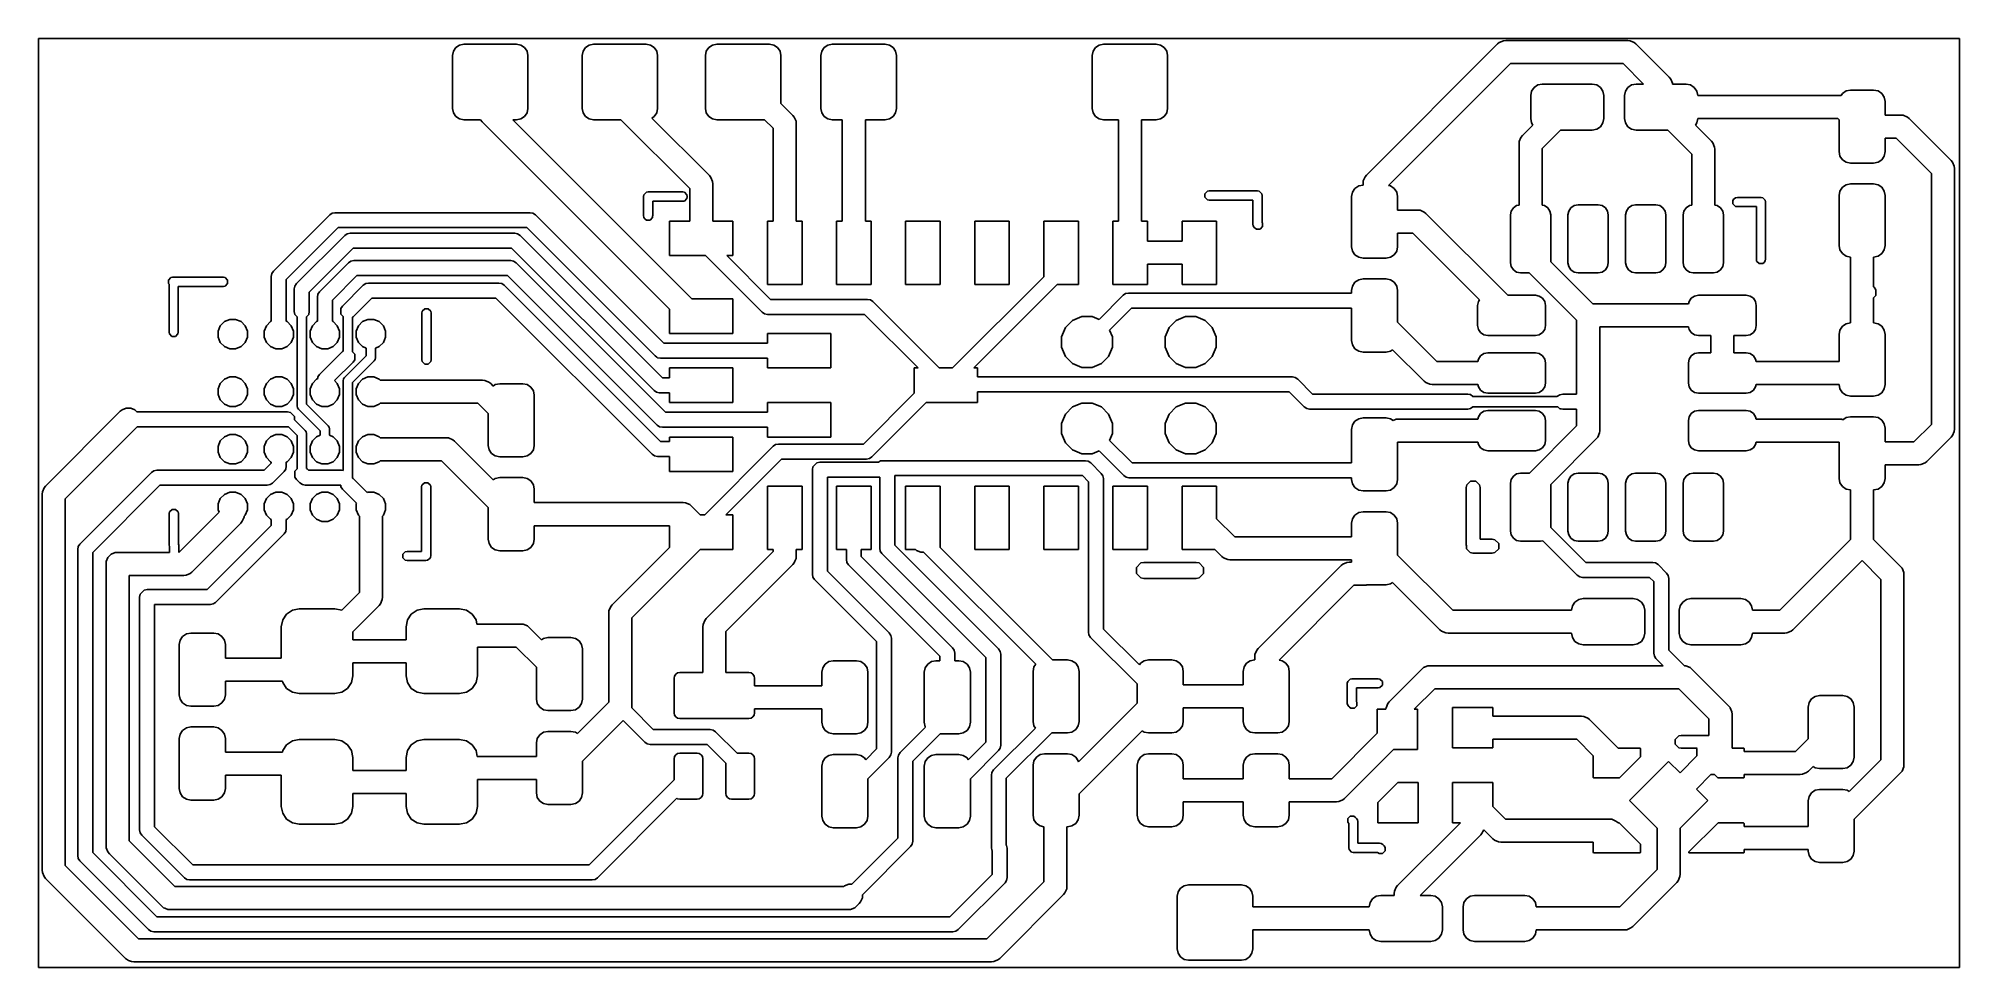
# Model space of a CAD drawing. Extents: x 164.5 to 181.2, y -89.2 to -81.2.
import ezdxf

# ---------------------------------------------------------------- set-up
doc = ezdxf.new("R2010")
doc.units = 0
doc.layers.add('BLACK', color=7, linetype='CONTINUOUS')

msp = doc.modelspace()

# ---------------------------------------------------------------- linework, layer by layer
at = {"layer": 'BLACK', "linetype": 'CONTINUOUS'}
for p, q in [((164.496, -81.166), (164.496, -89.233)), ((181.177, -81.166), (164.496, -81.166)), ((164.496, -81.166), (164.496, -89.233)), ((181.177, -81.166), (164.496, -81.166)), ((168.120277, -81.245277), (168.152151, -81.223979)), ((168.152151, -81.223979), (168.18975, -81.2165)), ((168.18975, -81.2165), (168.64825, -81.2165)), ((168.64825, -81.2165), (168.685849, -81.223979)), ((168.685849, -81.223979), (168.717723, -81.245277)), ((169.246277, -81.245277), (169.278151, -81.223979)), ((169.278151, -81.223979), (169.31575, -81.2165)), ((169.31575, -81.2165), (169.77425, -81.2165)), ((169.77425, -81.2165), (169.811849, -81.223979)), ((169.811849, -81.223979), (169.843723, -81.245277)), ((170.316277, -81.245277), (170.348151, -81.223979)), ((170.348151, -81.223979), (170.38575, -81.2165)), ((170.38575, -81.2165), (170.84425, -81.2165)), ((170.84425, -81.2165), (170.881849, -81.223979)), ((170.881849, -81.223979), (170.913723, -81.245277)), ((171.319277, -81.245277), (171.351151, -81.223979)), ((171.351151, -81.223979), (171.38875, -81.2165)), ((171.38875, -81.2165), (171.84725, -81.2165)), ((171.84725, -81.2165), (171.884849, -81.223979)), ((171.884849, -81.223979), (171.916723, -81.245277)), ((173.674277, -81.245277), (173.706151, -81.223979)), ((173.706151, -81.223979), (173.74375, -81.2165)), ((173.74375, -81.2165), (174.20225, -81.2165)), ((174.20225, -81.2165), (174.239849, -81.223979)), ((174.239849, -81.223979), (174.271723, -81.245277)), ((176.027289, -82.352289), (177.165289, -81.214289)), ((177.165289, -81.214289), (177.180443, -81.201853)), ((177.180443, -81.201853), (177.216491, -81.186921)), ((177.216491, -81.186921), (177.236, -81.185)), ((177.236, -81.185), (178.296, -81.185)), ((178.296, -81.185), (178.315509, -81.186921)), ((178.315509, -81.186921), (178.351557, -81.201853)), ((178.351557, -81.201853), (178.366711, -81.214289)), ((178.366711, -81.214289), (178.656211, -81.503789)), ((181.177, -89.233), (181.177, -81.166)), ((181.177, -89.233), (181.177, -81.166)), ((168.0915, -81.31475), (168.098979, -81.277151)), ((168.0915, -81.77325), (168.0915, -81.31475)), ((168.098979, -81.277151), (168.120277, -81.245277)), ((168.717723, -81.245277), (168.739021, -81.277151)), ((168.739021, -81.277151), (168.7465, -81.31475)), ((168.7465, -81.31475), (168.7465, -81.77325)), ((169.2175, -81.31475), (169.224979, -81.277151)), ((169.2175, -81.77325), (169.2175, -81.31475)), ((169.224979, -81.277151), (169.246277, -81.245277)), ((169.843723, -81.245277), (169.865021, -81.277151)), ((169.865021, -81.277151), (169.8725, -81.31475)), ((169.8725, -81.31475), (169.8725, -81.77325)), ((170.2875, -81.31475), (170.294979, -81.277151)), ((170.2875, -81.77325), (170.2875, -81.31475)), ((170.294979, -81.277151), (170.316277, -81.245277)), ((170.913723, -81.245277), (170.935021, -81.277151)), ((170.935021, -81.277151), (170.9425, -81.31475)), ((170.9425, -81.31475), (170.9425, -81.730078)), ((171.2905, -81.31475), (171.297979, -81.277151)), ((171.2905, -81.77325), (171.2905, -81.31475)), ((171.297979, -81.277151), (171.319277, -81.245277)), ((171.916723, -81.245277), (171.938021, -81.277151)), ((171.938021, -81.277151), (171.9455, -81.31475)), ((171.9455, -81.31475), (171.9455, -81.77325)), ((173.6455, -81.31475), (173.652979, -81.277151)), ((173.6455, -81.77325), (173.6455, -81.31475)), ((173.652979, -81.277151), (173.674277, -81.245277)), ((174.271723, -81.245277), (174.293021, -81.277151)), ((174.293021, -81.277151), (174.3005, -81.31475)), ((174.3005, -81.31475), (174.3005, -81.77325)), ((177.277422, -81.385), (176.219204, -82.443217)), ((178.254578, -81.385), (177.277422, -81.385)), ((178.431578, -81.562), (178.254578, -81.385)), ((177.482289, -81.591289), (177.514732, -81.569612)), ((177.514732, -81.569612), (177.553, -81.562)), ((177.553, -81.562), (177.988, -81.562)), ((177.988, -81.562), (178.026268, -81.569612)), ((178.026268, -81.569612), (178.058711, -81.591289)), ((178.297289, -81.591289), (178.329732, -81.569612)), ((178.329732, -81.569612), (178.368, -81.562)), ((178.368, -81.562), (178.431578, -81.562)), ((178.656211, -81.503789), (178.668647, -81.518943)), ((178.668647, -81.518943), (178.683579, -81.554991)), ((178.683579, -81.554991), (178.684269, -81.562)), ((178.684269, -81.562), (178.803, -81.562)), ((178.803, -81.562), (178.841268, -81.569612)), ((178.841268, -81.569612), (178.873711, -81.591289)), ((170.9425, -81.730078), (171.046711, -81.834289)), ((177.453, -81.662), (177.460612, -81.623732)), ((177.453, -81.862), (177.453, -81.662)), ((177.460612, -81.623732), (177.482289, -81.591289)), ((178.058711, -81.591289), (178.080388, -81.623732)), ((178.080388, -81.623732), (178.088, -81.662)), ((178.088, -81.662), (178.088, -81.862)), ((178.268, -81.662), (178.275612, -81.623732)), ((178.268, -81.862), (178.268, -81.662)), ((178.275612, -81.623732), (178.297289, -81.591289)), ((178.873711, -81.591289), (178.895388, -81.623732)), ((178.895388, -81.623732), (178.903, -81.662)), ((178.903, -81.662), (180.147787, -81.662)), ((180.147787, -81.662), (180.160289, -81.643289)), ((180.160289, -81.643289), (180.192732, -81.621612)), ((180.192732, -81.621612), (180.231, -81.614)), ((180.231, -81.614), (180.431, -81.614)), ((180.431, -81.614), (180.469268, -81.621612)), ((180.469268, -81.621612), (180.501711, -81.643289)), ((180.501711, -81.643289), (180.523388, -81.675732)), ((180.523388, -81.675732), (180.531, -81.714)), ((180.531, -81.714), (180.531, -81.8315)), ((168.098979, -81.810849), (168.0915, -81.77325)), ((168.120277, -81.842723), (168.098979, -81.810849)), ((168.152151, -81.864021), (168.120277, -81.842723)), ((168.18975, -81.8715), (168.152151, -81.864021)), ((168.335001, -81.8715), (168.18975, -81.8715)), ((168.335853, -81.873557), (168.335001, -81.8715)), ((168.348289, -81.888711), (168.335853, -81.873557)), ((169.976, -83.516421), (168.348289, -81.888711)), ((168.64825, -81.8715), (168.613922, -81.8715)), ((168.613922, -81.8715), (170.169421, -83.427)), ((168.685849, -81.864021), (168.64825, -81.8715)), ((168.717723, -81.842723), (168.685849, -81.864021)), ((168.739021, -81.810849), (168.717723, -81.842723)), ((168.7465, -81.77325), (168.739021, -81.810849)), ((169.224979, -81.810849), (169.2175, -81.77325)), ((169.246277, -81.842723), (169.224979, -81.810849)), ((169.278151, -81.864021), (169.246277, -81.842723)), ((169.31575, -81.8715), (169.278151, -81.864021)), ((169.553078, -81.8715), (169.31575, -81.8715)), ((170.151, -82.469422), (169.553078, -81.8715)), ((169.843723, -81.842723), (169.821796, -81.857374)), ((169.821796, -81.857374), (170.321711, -82.357289)), ((169.865021, -81.810849), (169.843723, -81.842723)), ((169.8725, -81.77325), (169.865021, -81.810849)), ((170.294979, -81.810849), (170.2875, -81.77325)), ((170.316277, -81.842723), (170.294979, -81.810849)), ((170.348151, -81.864021), (170.316277, -81.842723)), ((170.38575, -81.8715), (170.348151, -81.864021)), ((170.801078, -81.8715), (170.38575, -81.8715)), ((170.876, -81.946422), (170.801078, -81.8715)), ((171.046711, -81.834289), (171.059147, -81.849443)), ((171.059147, -81.849443), (171.074079, -81.885491)), ((171.074079, -81.885491), (171.076, -81.905)), ((171.297979, -81.810849), (171.2905, -81.77325)), ((171.319277, -81.842723), (171.297979, -81.810849)), ((171.351151, -81.864021), (171.319277, -81.842723)), ((171.38875, -81.8715), (171.351151, -81.864021)), ((171.476, -81.8715), (171.38875, -81.8715)), ((171.476, -82.752), (171.476, -81.8715)), ((171.84725, -81.8715), (171.676, -81.8715)), ((171.676, -81.8715), (171.676, -82.752)), ((171.884849, -81.864021), (171.84725, -81.8715)), ((171.916723, -81.842723), (171.884849, -81.864021)), ((171.938021, -81.810849), (171.916723, -81.842723)), ((171.9455, -81.77325), (171.938021, -81.810849)), ((173.652979, -81.810849), (173.6455, -81.77325)), ((173.674277, -81.842723), (173.652979, -81.810849)), ((173.706151, -81.864021), (173.674277, -81.842723)), ((173.74375, -81.8715), (173.706151, -81.864021)), ((173.873, -81.8715), (173.74375, -81.8715)), ((173.873, -82.752), (173.873, -81.8715)), ((174.20225, -81.8715), (174.073, -81.8715)), ((174.073, -81.8715), (174.073, -82.752)), ((174.239849, -81.864021), (174.20225, -81.8715)), ((174.271723, -81.842723), (174.239849, -81.864021)), ((174.293021, -81.810849), (174.271723, -81.842723)), ((174.3005, -81.77325), (174.293021, -81.810849)), ((177.460612, -81.900268), (177.453, -81.862)), ((177.472707, -81.91837), (177.460612, -81.900268)), ((178.080388, -81.900268), (178.058711, -81.932711)), ((178.088, -81.862), (178.080388, -81.900268)), ((178.275612, -81.900268), (178.268, -81.862)), ((178.297289, -81.932711), (178.275612, -81.900268)), ((178.895388, -81.900268), (178.883292, -81.91837)), ((178.903, -81.862), (178.895388, -81.900268)), ((180.120078, -81.862), (178.903, -81.862)), ((180.131, -81.872922), (180.120078, -81.862)), ((180.131, -82.149), (180.131, -81.872922)), ((180.531, -81.8315), (180.6685, -81.8315)), ((180.6685, -81.8315), (180.688009, -81.833421)), ((180.688009, -81.833421), (180.724057, -81.848353)), ((180.724057, -81.848353), (180.739211, -81.860789)), ((180.739211, -81.860789), (181.103711, -82.225289)), ((170.876, -82.752), (170.876, -81.946422)), ((171.076, -81.905), (171.076, -82.752)), ((177.352, -82.0805), (177.353921, -82.060991)), ((177.353921, -82.060991), (177.368853, -82.024943)), ((177.368853, -82.024943), (177.381289, -82.009789)), ((177.381289, -82.009789), (177.472707, -81.91837)), ((177.711922, -81.962), (177.552, -82.121922)), ((177.988, -81.962), (177.711922, -81.962)), ((178.026268, -81.954388), (177.988, -81.962)), ((178.058711, -81.932711), (178.026268, -81.954388)), ((178.329732, -81.954388), (178.297289, -81.932711)), ((178.368, -81.962), (178.329732, -81.954388)), ((178.644078, -81.962), (178.368, -81.962)), ((178.852, -82.169921), (178.644078, -81.962)), ((178.883292, -81.91837), (179.02271, -82.057789)), ((179.02271, -82.057789), (179.035147, -82.072942)), ((180.627078, -82.0315), (180.531, -82.0315)), ((180.531, -82.0315), (180.531, -82.149)), ((180.933, -82.337422), (180.627078, -82.0315)), ((177.352, -82.613486), (177.352, -82.0805)), ((177.552, -82.121922), (177.552, -82.613486)), ((178.852, -82.613486), (178.852, -82.169921)), ((179.035147, -82.072942), (179.035147, -82.072943)), ((179.035147, -82.072943), (179.050079, -82.108991)), ((179.050079, -82.108991), (179.052, -82.1285)), ((179.052, -82.1285), (179.052, -82.613486)), ((180.138612, -82.187268), (180.131, -82.149)), ((180.160289, -82.219711), (180.138612, -82.187268)), ((180.192732, -82.241388), (180.160289, -82.219711)), ((180.501711, -82.219711), (180.469268, -82.241388)), ((180.523388, -82.187268), (180.501711, -82.219711)), ((180.531, -82.149), (180.523388, -82.187268)), ((181.103711, -82.225289), (181.116147, -82.240443)), ((170.321711, -82.357289), (170.334147, -82.372443)), ((170.334147, -82.372443), (170.349079, -82.408491)), ((175.998, -82.423), (175.999921, -82.403491)), ((175.999921, -82.403491), (176.014853, -82.367443)), ((176.014853, -82.367443), (176.027289, -82.352289)), ((180.231, -82.249), (180.192732, -82.241388)), ((180.431, -82.249), (180.231, -82.249)), ((180.469268, -82.241388), (180.431, -82.249)), ((180.933, -84.516578), (180.933, -82.337422)), ((181.116147, -82.240443), (181.131079, -82.276491)), ((181.131079, -82.276491), (181.133, -82.296)), ((181.133, -82.296), (181.133, -84.558)), ((169.75, -82.539), (169.753045, -82.523693)), ((169.75, -82.704), (169.75, -82.539)), ((169.753045, -82.523693), (169.774693, -82.502045)), ((169.774693, -82.502045), (169.79, -82.499)), ((169.79, -82.499), (170.09, -82.499)), ((170.09, -82.499), (170.105307, -82.502045)), ((170.105307, -82.502045), (170.126955, -82.523693)), ((170.126955, -82.556307), (170.105307, -82.577955)), ((170.126955, -82.523693), (170.13, -82.539)), ((170.13, -82.541), (170.126955, -82.556307)), ((170.13, -82.539), (170.13, -82.541)), ((170.151, -82.752), (170.151, -82.469422)), ((170.349079, -82.408491), (170.351, -82.428)), ((170.351, -82.428), (170.351, -82.752)), ((174.624045, -82.514693), (174.645693, -82.493045)), ((174.624045, -82.545307), (174.624045, -82.514693)), ((174.645693, -82.566955), (174.624045, -82.545307)), ((174.645693, -82.493045), (174.661, -82.49)), ((174.661, -82.57), (174.645693, -82.566955)), ((174.661, -82.49), (175.081, -82.49)), ((175.041, -82.57), (174.661, -82.57)), ((175.041, -82.778), (175.041, -82.57)), ((175.081, -82.49), (175.096307, -82.493045)), ((175.096307, -82.493045), (175.117955, -82.514693)), ((175.117955, -82.514693), (175.121, -82.53)), ((175.121, -82.53), (175.121, -82.763773)), ((175.898, -82.539), (175.905612, -82.500732)), ((175.898, -82.974), (175.898, -82.539)), ((175.905612, -82.500732), (175.927289, -82.468289)), ((175.927289, -82.468289), (175.959732, -82.446612)), ((175.959732, -82.446612), (175.998, -82.439)), ((175.998, -82.439), (175.998, -82.423)), ((176.219204, -82.443217), (176.236268, -82.446612)), ((176.236268, -82.446612), (176.268711, -82.468289)), ((176.268711, -82.468289), (176.290388, -82.500732)), ((176.290388, -82.500732), (176.298, -82.539)), ((176.298, -82.539), (176.298, -82.6565)), ((179.209045, -82.572693), (179.217716, -82.559716)), ((179.217716, -82.559716), (179.219715, -82.557716)), ((179.219715, -82.557716), (179.232692, -82.549045)), ((179.232692, -82.549045), (179.232693, -82.549045)), ((179.232693, -82.549045), (179.248, -82.546)), ((179.248, -82.546), (179.453, -82.546)), ((179.453, -82.546), (179.468307, -82.549045)), ((179.468307, -82.549045), (179.489955, -82.570693)), ((179.489955, -82.570693), (179.493, -82.586)), ((180.131, -82.529), (180.138612, -82.490732)), ((180.131, -82.964), (180.131, -82.529)), ((180.138612, -82.490732), (180.160289, -82.458289)), ((180.160289, -82.458289), (180.192732, -82.436612)), ((180.192732, -82.436612), (180.231, -82.429)), ((180.231, -82.429), (180.431, -82.429)), ((180.431, -82.429), (180.469268, -82.436612)), ((180.469268, -82.436612), (180.501711, -82.458289)), ((180.501711, -82.458289), (180.523388, -82.490732)), ((180.523388, -82.490732), (180.531, -82.529)), ((180.531, -82.529), (180.531, -82.964)), ((166.537038, -83.186038), (167.025038, -82.698038)), ((167.025038, -82.698038), (167.046125, -82.683948)), ((167.046125, -82.683948), (167.046126, -82.683948)), ((167.046126, -82.683948), (167.071, -82.679)), ((167.071, -82.679), (168.765, -82.679)), ((168.765, -82.679), (168.789874, -82.683948)), ((168.789874, -82.683948), (168.789875, -82.683948)), ((168.789875, -82.683948), (168.810962, -82.698038)), ((168.810962, -82.698038), (169.925924, -83.813)), ((169.753045, -82.719307), (169.75, -82.704)), ((169.761716, -82.732284), (169.753045, -82.719307)), ((169.763715, -82.734284), (169.761716, -82.732284)), ((169.776692, -82.742955), (169.763715, -82.734284)), ((169.828955, -82.721307), (169.807307, -82.742955)), ((169.83, -82.704), (169.828955, -82.709253)), ((169.828955, -82.709253), (169.828955, -82.721307)), ((170.09, -82.579), (169.83, -82.579)), ((169.83, -82.579), (169.83, -82.704)), ((170.095253, -82.577955), (170.09, -82.579)), ((170.105307, -82.577955), (170.095253, -82.577955)), ((176.298, -82.6565), (176.4725, -82.6565)), ((176.4725, -82.6565), (176.492009, -82.658421)), ((176.492009, -82.658421), (176.528057, -82.673353)), ((176.528057, -82.673353), (176.543211, -82.685789)), ((176.543211, -82.685789), (177.253422, -83.396)), ((177.277, -82.6985), (177.283661, -82.665015)), ((177.277, -83.1135), (177.277, -82.6985)), ((177.283661, -82.665015), (177.302628, -82.636628)), ((177.302628, -82.636628), (177.331015, -82.617661)), ((177.331015, -82.617661), (177.352, -82.613486)), ((177.552, -82.613486), (177.572985, -82.617661)), ((177.572985, -82.617661), (177.601372, -82.636628)), ((177.601372, -82.636628), (177.620339, -82.665015)), ((177.620339, -82.665015), (177.627, -82.6985)), ((177.627, -82.6985), (177.627, -83.104578)), ((177.777, -82.6985), (177.783661, -82.665015)), ((177.777, -83.1135), (177.777, -82.6985)), ((177.783661, -82.665015), (177.802628, -82.636628)), ((177.802628, -82.636628), (177.831015, -82.617661)), ((177.831015, -82.617661), (177.8645, -82.611)), ((177.8645, -82.611), (178.0395, -82.611)), ((178.0395, -82.611), (178.072985, -82.617661)), ((178.072985, -82.617661), (178.101372, -82.636628)), ((178.101372, -82.636628), (178.120339, -82.665015)), ((178.120339, -82.665015), (178.127, -82.6985)), ((178.127, -82.6985), (178.127, -83.1135)), ((178.277, -82.6985), (178.283661, -82.665015)), ((178.277, -83.1135), (178.277, -82.6985)), ((178.283661, -82.665015), (178.302628, -82.636628)), ((178.302628, -82.636628), (178.331015, -82.617661)), ((178.331015, -82.617661), (178.3645, -82.611)), ((178.3645, -82.611), (178.5395, -82.611)), ((178.5395, -82.611), (178.572985, -82.617661)), ((178.572985, -82.617661), (178.601372, -82.636628)), ((178.601372, -82.636628), (178.620339, -82.665015)), ((178.620339, -82.665015), (178.627, -82.6985)), ((178.627, -82.6985), (178.627, -83.1135)), ((178.777, -82.6985), (178.783661, -82.665015)), ((178.777, -83.1135), (178.777, -82.6985)), ((178.783661, -82.665015), (178.802628, -82.636628)), ((178.802628, -82.636628), (178.831015, -82.617661)), ((178.831015, -82.617661), (178.852, -82.613486)), ((179.052, -82.613486), (179.072985, -82.617661)), ((179.072985, -82.617661), (179.101372, -82.636628)), ((179.101372, -82.636628), (179.120339, -82.665015)), ((179.120339, -82.665015), (179.127, -82.6985)), ((179.127, -82.6985), (179.127, -83.1135)), ((179.209045, -82.603307), (179.209045, -82.572693)), ((179.230693, -82.624955), (179.209045, -82.603307)), ((179.242747, -82.624955), (179.230693, -82.624955)), ((179.248, -82.626), (179.242747, -82.624955)), ((179.413, -82.626), (179.248, -82.626)), ((179.413, -83.083), (179.413, -82.626)), ((179.493, -82.586), (179.493, -83.083)), ((167.097924, -82.809), (166.648, -83.258924)), ((166.737038, -83.295038), (167.156038, -82.876038)), ((168.738076, -82.809), (167.097924, -82.809)), ((167.156038, -82.876038), (167.177125, -82.861949)), ((167.177125, -82.861949), (167.177126, -82.861948)), ((167.177126, -82.861948), (167.202, -82.857)), ((167.202, -82.857), (168.632, -82.857)), ((168.632, -82.857), (168.656874, -82.861948)), ((168.656874, -82.861948), (168.656875, -82.861948)), ((168.656875, -82.861948), (168.677962, -82.876038)), ((168.677962, -82.876038), (169.913924, -84.112)), ((169.851038, -83.921962), (168.738076, -82.809)), ((169.807307, -82.742955), (169.776692, -82.742955)), ((169.976, -83.052), (169.976, -82.752)), ((169.976, -82.752), (170.151, -82.752)), ((170.351, -82.752), (170.526, -82.752)), ((170.526, -82.752), (170.526, -83.052)), ((170.826, -83.302), (170.826, -82.752)), ((170.826, -82.752), (170.876, -82.752)), ((171.076, -82.752), (171.126, -82.752)), ((171.126, -82.752), (171.126, -83.302)), ((171.426, -83.302), (171.426, -82.752)), ((171.426, -82.752), (171.476, -82.752)), ((171.676, -82.752), (171.726, -82.752)), ((171.726, -82.752), (171.726, -83.302)), ((172.026, -83.302), (172.026, -82.752)), ((172.026, -82.752), (172.326, -82.752)), ((172.326, -82.752), (172.326, -83.302)), ((172.626, -83.302), (172.626, -82.752)), ((172.626, -82.752), (172.926, -82.752)), ((172.926, -82.752), (172.926, -83.302)), ((173.226, -83.235076), (173.226, -82.752)), ((173.226, -82.752), (173.526, -82.752)), ((173.526, -82.752), (173.526, -83.302)), ((173.826, -83.302), (173.826, -82.752)), ((173.826, -82.752), (173.873, -82.752)), ((174.073, -82.752), (174.126, -82.752)), ((174.126, -82.752), (174.126, -82.927)), ((174.426, -82.927), (174.426, -82.752)), ((174.426, -82.752), (174.726, -82.752)), ((174.726, -82.752), (174.726, -83.302)), ((175.044045, -82.793307), (175.041, -82.778)), ((175.052716, -82.806284), (175.044045, -82.793307)), ((175.059715, -82.813284), (175.052716, -82.806284)), ((175.072692, -82.821954), (175.059715, -82.813284)), ((175.103307, -82.821954), (175.072692, -82.821954)), ((175.124954, -82.800307), (175.103307, -82.821954)), ((175.121, -82.763773), (175.124954, -82.769692)), ((175.124954, -82.769692), (175.124954, -82.800307)), ((176.431078, -82.8565), (176.298, -82.8565)), ((176.298, -82.8565), (176.298, -82.974)), ((177.009047, -83.434469), (176.431078, -82.8565)), ((167.228924, -82.987), (166.848, -83.367924)), ((168.605076, -82.987), (167.228924, -82.987)), ((169.841038, -84.222962), (168.605076, -82.987)), ((170.289076, -83.052), (169.976, -83.052)), ((170.780038, -83.542962), (170.289076, -83.052)), ((170.526, -83.052), (170.472924, -83.052)), ((170.472924, -83.052), (170.852924, -83.432)), ((174.126, -82.927), (174.426, -82.927)), ((175.905612, -83.012268), (175.898, -82.974)), ((175.927289, -83.044711), (175.905612, -83.012268)), ((175.959732, -83.066388), (175.927289, -83.044711)), ((175.998, -83.074), (175.959732, -83.066388)), ((176.236268, -83.066388), (176.198, -83.074)), ((176.268711, -83.044711), (176.236268, -83.066388)), ((176.290388, -83.012268), (176.268711, -83.044711)), ((176.298, -82.974), (176.290388, -83.012268)), ((180.138612, -83.002268), (180.131, -82.964)), ((180.160289, -83.034711), (180.138612, -83.002268)), ((180.192732, -83.056388), (180.160289, -83.034711)), ((180.231, -83.064), (180.192732, -83.056388)), ((180.231, -83.314), (180.231, -83.064)), ((180.469268, -83.056388), (180.431, -83.064)), ((180.431, -83.064), (180.431, -83.314)), ((180.501711, -83.034711), (180.469268, -83.056388)), ((180.523388, -83.002268), (180.501711, -83.034711)), ((180.531, -82.964), (180.523388, -83.002268)), ((166.518, -83.232), (166.522948, -83.207126)), ((166.518, -83.621916), (166.518, -83.232)), ((166.522948, -83.207125), (166.537038, -83.186038)), ((166.522948, -83.207126), (166.522948, -83.207125)), ((166.937038, -83.365038), (167.188038, -83.114038)), ((167.260924, -83.225), (167.048, -83.437924)), ((167.188038, -83.114038), (167.209126, -83.099948)), ((167.209126, -83.099948), (167.234, -83.095)), ((167.234, -83.095), (168.597, -83.095)), ((168.570076, -83.225), (167.260924, -83.225)), ((169.868038, -84.522962), (168.570076, -83.225)), ((168.597, -83.095), (168.621874, -83.099948)), ((168.621874, -83.099948), (168.621875, -83.099948)), ((168.621875, -83.099948), (168.642962, -83.114038)), ((168.642962, -83.114038), (169.940924, -84.412)), ((172.434076, -84.027), (173.226, -83.235076)), ((174.426, -83.127), (174.126, -83.127)), ((174.126, -83.127), (174.126, -83.302)), ((174.426, -83.302), (174.426, -83.127)), ((176.198, -83.074), (175.998, -83.074)), ((177.283661, -83.146985), (177.277, -83.1135)), ((177.302628, -83.175372), (177.283661, -83.146985)), ((177.331015, -83.194339), (177.302628, -83.175372)), ((177.3645, -83.201), (177.331015, -83.194339)), ((177.440578, -83.201), (177.3645, -83.201)), ((177.852, -83.612422), (177.440578, -83.201)), ((177.627, -83.104578), (177.993422, -83.471)), ((177.783661, -83.146985), (177.777, -83.1135)), ((177.802628, -83.175372), (177.783661, -83.146985)), ((177.831015, -83.194339), (177.802628, -83.175372)), ((177.8645, -83.201), (177.831015, -83.194339)), ((178.0395, -83.201), (177.8645, -83.201)), ((178.072985, -83.194339), (178.0395, -83.201)), ((178.101372, -83.175372), (178.072985, -83.194339)), ((178.120339, -83.146985), (178.101372, -83.175372)), ((178.127, -83.1135), (178.120339, -83.146985)), ((178.283661, -83.146985), (178.277, -83.1135)), ((178.302628, -83.175372), (178.283661, -83.146985)), ((178.331015, -83.194339), (178.302628, -83.175372)), ((178.3645, -83.201), (178.331015, -83.194339)), ((178.5395, -83.201), (178.3645, -83.201)), ((178.572985, -83.194339), (178.5395, -83.201)), ((178.601372, -83.175372), (178.572985, -83.194339)), ((178.620339, -83.146985), (178.601372, -83.175372)), ((178.627, -83.1135), (178.620339, -83.146985)), ((178.783661, -83.146985), (178.777, -83.1135)), ((178.802628, -83.175372), (178.783661, -83.146985)), ((178.831015, -83.194339), (178.802628, -83.175372)), ((178.8645, -83.201), (178.831015, -83.194339)), ((179.0395, -83.201), (178.8645, -83.201)), ((179.072985, -83.194339), (179.0395, -83.201)), ((179.101372, -83.175372), (179.072985, -83.194339)), ((179.120339, -83.146985), (179.101372, -83.175372)), ((179.127, -83.1135), (179.120339, -83.146985)), ((179.415045, -83.09328), (179.413, -83.083)), ((179.415045, -83.099307), (179.415045, -83.09328)), ((179.436693, -83.120955), (179.415045, -83.099307)), ((179.467307, -83.120955), (179.436693, -83.120955)), ((179.480284, -83.112284), (179.467307, -83.120955)), ((179.481284, -83.111284), (179.480284, -83.112284)), ((179.489955, -83.098308), (179.481284, -83.111284)), ((179.493, -83.083), (179.489955, -83.098307)), ((179.489955, -83.098307), (179.489955, -83.098308)), ((165.624045, -83.263693), (165.645693, -83.242045)), ((165.624045, -83.294307), (165.624045, -83.263693)), ((165.63, -83.300262), (165.624045, -83.294307)), ((165.63, -83.716), (165.63, -83.300262)), ((165.645693, -83.242045), (165.661, -83.239)), ((165.661, -83.239), (166.102, -83.239)), ((166.102, -83.319), (165.71, -83.319)), ((165.71, -83.319), (165.71, -83.716)), ((166.102, -83.239), (166.117307, -83.242045)), ((166.117307, -83.315955), (166.102, -83.319)), ((166.117307, -83.242045), (166.138955, -83.263693)), ((166.138955, -83.294307), (166.117307, -83.315955)), ((166.138955, -83.263693), (166.138955, -83.294307)), ((166.648, -83.258924), (166.648, -83.621916)), ((166.718, -83.341), (166.722948, -83.316126)), ((166.718, -83.537), (166.718, -83.341)), ((166.722948, -83.316125), (166.737038, -83.295038)), ((166.722948, -83.316126), (166.722948, -83.316125)), ((166.848, -83.367924), (166.848, -83.537)), ((166.918, -83.411), (166.922948, -83.386126)), ((166.922948, -83.386125), (166.937038, -83.365038)), ((166.922948, -83.386126), (166.922948, -83.386125)), ((167.136038, -83.490038), (167.317038, -83.309038)), ((167.317038, -83.309038), (167.338126, -83.294948)), ((167.338126, -83.294948), (167.363, -83.29)), ((167.363, -83.29), (168.494, -83.29)), ((168.494, -83.29), (168.518874, -83.294948)), ((168.518874, -83.294948), (168.518875, -83.294948)), ((168.518875, -83.294948), (168.539962, -83.309038)), ((168.539962, -83.309038), (169.896924, -84.666)), ((171.126, -83.302), (170.826, -83.302)), ((171.726, -83.302), (171.426, -83.302)), ((172.326, -83.302), (172.026, -83.302)), ((173.342924, -83.302), (172.617924, -84.027)), ((172.926, -83.302), (172.626, -83.302)), ((173.526, -83.302), (173.342924, -83.302)), ((173.704898, -83.606177), (173.915038, -83.396038)), ((174.126, -83.302), (173.826, -83.302)), ((173.915038, -83.396038), (173.936125, -83.381948)), ((173.936125, -83.381948), (173.936126, -83.381948)), ((173.936126, -83.381948), (173.961, -83.377)), ((173.961, -83.377), (175.898, -83.377)), ((174.726, -83.302), (174.426, -83.302)), ((175.898, -83.354), (175.905612, -83.315732)), ((175.898, -83.377), (175.898, -83.354)), ((175.905612, -83.315732), (175.927289, -83.283289)), ((175.927289, -83.283289), (175.959732, -83.261612)), ((175.959732, -83.261612), (175.998, -83.254)), ((175.998, -83.254), (176.198, -83.254)), ((176.198, -83.254), (176.236268, -83.261612)), ((176.236268, -83.261612), (176.268711, -83.283289)), ((176.268711, -83.283289), (176.290388, -83.315732)), ((176.290388, -83.315732), (176.298, -83.354)), ((176.298, -83.354), (176.298, -83.630078)), ((177.253422, -83.396), (177.4945, -83.396)), ((177.4945, -83.396), (177.527985, -83.402661)), ((177.527985, -83.402661), (177.556372, -83.421628)), ((178.847628, -83.421628), (178.876015, -83.402661)), ((178.876015, -83.402661), (178.9095, -83.396)), ((178.9095, -83.396), (179.3245, -83.396)), ((179.3245, -83.396), (179.357985, -83.402661)), ((179.357985, -83.402661), (179.386372, -83.421628)), ((180.231, -83.636), (180.231, -83.314)), ((180.431, -83.314), (180.431, -83.322076)), ((180.431, -83.322076), (180.435962, -83.327038)), ((180.450052, -83.397875), (180.431, -83.416927)), ((180.435962, -83.327038), (180.450052, -83.348126)), ((180.450052, -83.348126), (180.450052, -83.397875)), ((166.722948, -83.561874), (166.718, -83.537)), ((166.743, -83.581926), (166.722948, -83.561874)), ((166.843052, -83.561874), (166.823, -83.581926)), ((166.848, -83.537), (166.843052, -83.561874)), ((166.918, -83.621916), (166.918, -83.411)), ((167.048, -83.437924), (167.048, -83.621916)), ((167.121948, -83.511125), (167.136038, -83.490038)), ((167.121948, -83.560875), (167.121948, -83.511125)), ((167.142, -83.580927), (167.121948, -83.560875)), ((167.389924, -83.42), (167.227962, -83.581962)), ((168.467076, -83.42), (167.389924, -83.42)), ((167.825, -83.55), (167.828045, -83.534693)), ((167.825, -83.956), (167.825, -83.55)), ((167.828045, -83.534693), (167.849693, -83.513045)), ((167.849693, -83.513045), (167.880307, -83.513045)), ((167.880307, -83.513045), (167.901955, -83.534693)), ((167.901955, -83.534693), (167.905, -83.55)), ((167.905, -83.55), (167.905, -83.956)), ((169.824038, -84.776962), (168.467076, -83.42)), ((169.976, -83.727), (169.976, -83.516421)), ((170.169421, -83.427), (170.526, -83.427)), ((170.526, -83.427), (170.526, -83.727)), ((170.801126, -83.557052), (170.780038, -83.542962)), ((170.826, -83.562), (170.801126, -83.557052)), ((171.669076, -83.562), (170.826, -83.562)), ((170.852924, -83.432), (171.696, -83.432)), ((172.134076, -84.027), (171.669076, -83.562)), ((171.696, -83.432), (171.720874, -83.436948)), ((171.720874, -83.436948), (171.720875, -83.436948)), ((171.720875, -83.436948), (171.741962, -83.451038)), ((171.741962, -83.451038), (172.317924, -84.027)), ((173.987924, -83.507), (173.796822, -83.698101)), ((175.898, -83.507), (173.987924, -83.507)), ((175.898, -83.789), (175.898, -83.507)), ((176.992, -83.4835), (176.998661, -83.450015)), ((176.992, -83.6585), (176.992, -83.4835)), ((176.998661, -83.450015), (177.009047, -83.434469)), ((177.556372, -83.421628), (177.575339, -83.450015)), ((177.575339, -83.450015), (177.582, -83.4835)), ((177.582, -83.4835), (177.582, -83.6585)), ((177.993422, -83.471), (178.824487, -83.471)), ((178.824487, -83.471), (178.828661, -83.450015)), ((178.828661, -83.450015), (178.847628, -83.421628)), ((179.386372, -83.421628), (179.405339, -83.450015)), ((179.405339, -83.450015), (179.412, -83.4835)), ((179.412, -83.4835), (179.412, -83.6585)), ((180.431, -83.416927), (180.431, -83.636)), ((165.633045, -83.731307), (165.63, -83.716)), ((165.654693, -83.752955), (165.633045, -83.731307)), ((165.706955, -83.731307), (165.685307, -83.752955)), ((165.71, -83.716), (165.706955, -83.731307)), ((166.055498, -83.707638), (166.074909, -83.660776)), ((166.055498, -83.758362), (166.055498, -83.707638)), ((166.074909, -83.660776), (166.110776, -83.624909)), ((166.110776, -83.624909), (166.157638, -83.605498)), ((166.157638, -83.605498), (166.208362, -83.605498)), ((166.208362, -83.605498), (166.255224, -83.624909)), ((166.255224, -83.624909), (166.291091, -83.660776)), ((166.291091, -83.660776), (166.310502, -83.707638)), ((166.310502, -83.707638), (166.310502, -83.758362)), ((166.455498, -83.707638), (166.474909, -83.660776)), ((166.455498, -83.758362), (166.455498, -83.707638)), ((166.474909, -83.660776), (166.510776, -83.624909)), ((166.510776, -83.624909), (166.518, -83.621916)), ((166.648, -83.621916), (166.655224, -83.624909)), ((166.655224, -83.624909), (166.691091, -83.660776)), ((166.691091, -83.660776), (166.710502, -83.707638)), ((166.710502, -83.707638), (166.710502, -83.758362)), ((166.743, -84.357), (166.743, -83.581926)), ((166.823, -83.581926), (166.823, -84.340432)), ((166.855498, -83.707638), (166.874909, -83.660776)), ((166.855498, -83.758362), (166.855498, -83.707638)), ((166.874909, -83.660776), (166.910776, -83.624909)), ((166.910776, -83.624909), (166.918, -83.621916)), ((167.048, -83.621916), (167.055224, -83.624909)), ((167.055224, -83.624909), (167.091091, -83.660776)), ((167.091091, -83.660776), (167.110502, -83.707638)), ((167.110502, -83.707638), (167.110502, -83.758362)), ((167.142, -83.881054), (167.142, -83.580927)), ((167.227962, -83.581962), (167.222, -83.585945)), ((167.222, -83.585945), (167.222, -83.886075)), ((167.255498, -83.707638), (167.274909, -83.660776)), ((167.255498, -83.758362), (167.255498, -83.707638)), ((167.274909, -83.660776), (167.310776, -83.624909)), ((167.310776, -83.624909), (167.357638, -83.605498)), ((167.357638, -83.605498), (167.408362, -83.605498)), ((167.408362, -83.605498), (167.455224, -83.624909)), ((167.455224, -83.624909), (167.491091, -83.660776)), ((167.491091, -83.660776), (167.510502, -83.707638)), ((167.510502, -83.707638), (167.510502, -83.758362)), ((170.526, -83.727), (169.976, -83.727)), ((170.826, -83.813), (170.826, -83.727)), ((170.826, -83.727), (171.376, -83.727)), ((171.376, -83.727), (171.376, -84.027)), ((173.380323, -83.758105), (173.413919, -83.676997)), ((173.413919, -83.676997), (173.475997, -83.614919)), ((173.475997, -83.614919), (173.557105, -83.581323)), ((173.557105, -83.581323), (173.644895, -83.581323)), ((173.644895, -83.581323), (173.704898, -83.606177)), ((173.796822, -83.698101), (173.821677, -83.758105)), ((174.280323, -83.758105), (174.313919, -83.676997)), ((174.313919, -83.676997), (174.375997, -83.614919)), ((174.375997, -83.614919), (174.457105, -83.581323)), ((174.457105, -83.581323), (174.544895, -83.581323)), ((174.544895, -83.581323), (174.626003, -83.614919)), ((174.626003, -83.614919), (174.688081, -83.676997)), ((174.688081, -83.676997), (174.721677, -83.758105)), ((176.298, -83.630078), (176.638921, -83.971)), ((176.998661, -83.691985), (176.992, -83.6585)), ((177.017628, -83.720372), (176.998661, -83.691985)), ((177.046015, -83.739339), (177.017628, -83.720372)), ((177.556372, -83.720372), (177.527985, -83.739339)), ((177.575339, -83.691985), (177.556372, -83.720372)), ((177.582, -83.6585), (177.575339, -83.691985)), ((177.852, -84.254), (177.852, -83.612422)), ((178.824487, -83.671), (178.052, -83.671)), ((178.052, -83.671), (178.052, -84.268)), ((178.828661, -83.691985), (178.824487, -83.671)), ((178.847628, -83.720372), (178.828661, -83.691985)), ((178.876015, -83.739339), (178.847628, -83.720372)), ((179.386372, -83.720372), (179.357985, -83.739339)), ((179.405339, -83.691985), (179.386372, -83.720372)), ((179.412, -83.6585), (179.405339, -83.691985)), ((180.131, -83.736), (180.138612, -83.697732)), ((180.131, -83.971), (180.131, -83.736)), ((180.138612, -83.697732), (180.160289, -83.665289)), ((180.160289, -83.665289), (180.192732, -83.643612)), ((180.192732, -83.643612), (180.231, -83.636)), ((180.431, -83.636), (180.469268, -83.643612)), ((180.469268, -83.643612), (180.501711, -83.665289)), ((180.501711, -83.665289), (180.523388, -83.697732)), ((180.523388, -83.697732), (180.531, -83.736)), ((180.531, -83.736), (180.531, -84.171)), ((165.685307, -83.752955), (165.654693, -83.752955)), ((166.074909, -83.805224), (166.055498, -83.758362)), ((166.110776, -83.841091), (166.074909, -83.805224)), ((166.157638, -83.860502), (166.110776, -83.841091)), ((166.208362, -83.860502), (166.157638, -83.860502)), ((166.255224, -83.841091), (166.208362, -83.860502)), ((166.291091, -83.805224), (166.255224, -83.841091)), ((166.310502, -83.758362), (166.291091, -83.805224)), ((166.474909, -83.805224), (166.455498, -83.758362)), ((166.510776, -83.841091), (166.474909, -83.805224)), ((166.557638, -83.860502), (166.510776, -83.841091)), ((166.608362, -83.860502), (166.557638, -83.860502)), ((166.655224, -83.841091), (166.608362, -83.860502)), ((166.691091, -83.805224), (166.655224, -83.841091)), ((166.710502, -83.758362), (166.691091, -83.805224)), ((166.874909, -83.805224), (166.855498, -83.758362)), ((166.910776, -83.841091), (166.874909, -83.805224)), ((166.957638, -83.860502), (166.910776, -83.841091)), ((166.937038, -84.084038), (167.136038, -83.885038)), ((167.008362, -83.860502), (166.957638, -83.860502)), ((167.055224, -83.841091), (167.008362, -83.860502)), ((167.091091, -83.805224), (167.055224, -83.841091)), ((167.110502, -83.758362), (167.091091, -83.805224)), ((167.136038, -83.885038), (167.142, -83.881054)), ((167.222, -83.886075), (167.242051, -83.906126)), ((167.274909, -83.805224), (167.255498, -83.758362)), ((167.310776, -83.841091), (167.274909, -83.805224)), ((167.343, -83.854438), (167.310776, -83.841091)), ((167.343, -83.921432), (167.343, -83.854438)), ((167.455224, -83.841091), (167.423, -83.854438)), ((167.423, -83.854438), (167.423, -83.938)), ((167.491091, -83.805224), (167.455224, -83.841091)), ((167.510502, -83.758362), (167.491091, -83.805224)), ((169.925924, -83.813), (170.826, -83.813)), ((173.380323, -83.845895), (173.380323, -83.758105)), ((173.413919, -83.927003), (173.380323, -83.845895)), ((173.821677, -83.845895), (173.788081, -83.927003)), ((173.821677, -83.758105), (173.821677, -83.845895)), ((174.280323, -83.845895), (174.280323, -83.758105)), ((174.313919, -83.927003), (174.280323, -83.845895)), ((174.721677, -83.845895), (174.688081, -83.927003)), ((174.721677, -83.758105), (174.721677, -83.845895)), ((175.905612, -83.827268), (175.898, -83.789)), ((175.927289, -83.859711), (175.905612, -83.827268)), ((175.959732, -83.881388), (175.927289, -83.859711)), ((175.998, -83.889), (175.959732, -83.881388)), ((176.198, -83.889), (175.998, -83.889)), ((176.236268, -83.881388), (176.198, -83.889)), ((176.25437, -83.869292), (176.236268, -83.881388)), ((176.52679, -84.141711), (176.25437, -83.869292)), ((177.017628, -83.921628), (177.046015, -83.902661)), ((177.0795, -83.746), (177.046015, -83.739339)), ((177.046015, -83.902661), (177.0795, -83.896)), ((177.4945, -83.746), (177.0795, -83.746)), ((177.0795, -83.896), (177.4945, -83.896)), ((177.527985, -83.739339), (177.4945, -83.746)), ((177.4945, -83.896), (177.527985, -83.902661)), ((177.527985, -83.902661), (177.556372, -83.921628)), ((178.847628, -83.921628), (178.876015, -83.902661)), ((178.9095, -83.746), (178.876015, -83.739339)), ((178.876015, -83.902661), (178.9095, -83.896)), ((179.017, -83.746), (178.9095, -83.746)), ((178.9095, -83.896), (179.017, -83.896)), ((179.017, -83.896), (179.017, -83.746)), ((179.3245, -83.746), (179.217, -83.746)), ((179.217, -83.746), (179.217, -83.896)), ((179.217, -83.896), (179.3245, -83.896)), ((179.357985, -83.739339), (179.3245, -83.746)), ((179.3245, -83.896), (179.357985, -83.902661)), ((179.357985, -83.902661), (179.386372, -83.921628)), ((167.227962, -83.976962), (167.067619, -84.137304)), ((167.154716, -84.109716), (167.343, -83.921432)), ((167.411284, -83.966284), (167.223, -84.154568)), ((167.242051, -83.955875), (167.227962, -83.976962)), ((167.242051, -83.906126), (167.242051, -83.955875)), ((167.419955, -83.953307), (167.411284, -83.966284)), ((167.423, -83.938), (167.419955, -83.953307)), ((167.828045, -83.971307), (167.825, -83.956)), ((167.849693, -83.992955), (167.828045, -83.971307)), ((167.880307, -83.992955), (167.849693, -83.992955)), ((167.901955, -83.971307), (167.880307, -83.992955)), ((167.905, -83.956), (167.901955, -83.971307)), ((169.866099, -83.932025), (169.851038, -83.921962)), ((169.872126, -83.938052), (169.866099, -83.932025)), ((169.897, -83.943), (169.872126, -83.938052)), ((170.826, -83.943), (169.897, -83.943)), ((169.976, -84.112), (169.976, -84.027)), ((169.976, -84.027), (170.526, -84.027)), ((170.526, -84.027), (170.526, -84.327)), ((170.826, -84.027), (170.826, -83.943)), ((171.376, -84.027), (170.826, -84.027)), ((172.101, -84.246076), (172.101, -84.027)), ((172.101, -84.027), (172.134076, -84.027)), ((172.317924, -84.027), (172.434076, -84.027)), ((172.617924, -84.027), (172.651, -84.027)), ((172.651, -84.027), (172.651, -84.105)), ((173.475997, -83.989081), (173.413919, -83.927003)), ((173.557105, -84.022677), (173.475997, -83.989081)), ((173.644895, -84.022677), (173.557105, -84.022677)), ((173.726003, -83.989081), (173.644895, -84.022677)), ((173.788081, -83.927003), (173.726003, -83.989081)), ((174.375997, -83.989081), (174.313919, -83.927003)), ((174.457105, -84.022677), (174.375997, -83.989081)), ((174.544895, -84.022677), (174.457105, -84.022677)), ((174.626003, -83.989081), (174.544895, -84.022677)), ((174.688081, -83.927003), (174.626003, -83.989081)), ((176.638921, -83.971), (176.994487, -83.971)), ((176.994487, -83.971), (176.998661, -83.950015)), ((176.998661, -83.950015), (177.017628, -83.921628)), ((177.556372, -83.921628), (177.575339, -83.950015)), ((177.575339, -83.950015), (177.582, -83.9835)), ((177.582, -83.9835), (177.582, -84.1585)), ((178.822, -83.9835), (178.828661, -83.950015)), ((178.822, -84.1585), (178.822, -83.9835)), ((178.828661, -83.950015), (178.847628, -83.921628)), ((179.386372, -83.921628), (179.405339, -83.950015)), ((179.405339, -83.950015), (179.409513, -83.971)), ((179.409513, -83.971), (180.131, -83.971)), ((166.055498, -84.207638), (166.074909, -84.160776)), ((166.055498, -84.258362), (166.055498, -84.207638)), ((166.074909, -84.160776), (166.110776, -84.124909)), ((166.110776, -84.124909), (166.157638, -84.105498)), ((166.157638, -84.105498), (166.208362, -84.105498)), ((166.208362, -84.105498), (166.255224, -84.124909)), ((166.255224, -84.124909), (166.291091, -84.160776)), ((166.291091, -84.160776), (166.310502, -84.207638)), ((166.310502, -84.207638), (166.310502, -84.258362)), ((166.455498, -84.207638), (166.474909, -84.160776)), ((166.455498, -84.258362), (166.455498, -84.207638)), ((166.474909, -84.160776), (166.510776, -84.124909)), ((166.510776, -84.124909), (166.557638, -84.105498)), ((166.557638, -84.105498), (166.608362, -84.105498)), ((166.608362, -84.105498), (166.655224, -84.124909)), ((166.655224, -84.124909), (166.691091, -84.160776)), ((166.691091, -84.160776), (166.710502, -84.207638)), ((166.710502, -84.207638), (166.710502, -84.258362)), ((166.855498, -84.207638), (166.874909, -84.160776)), ((166.855498, -84.258362), (166.855498, -84.207638)), ((166.874909, -84.160776), (166.910776, -84.124909)), ((166.910776, -84.124909), (166.922948, -84.119867)), ((166.922948, -84.105125), (166.937038, -84.084038)), ((166.922948, -84.119867), (166.922948, -84.105125)), ((167.067619, -84.137304), (167.091091, -84.160776)), ((167.091091, -84.160776), (167.110502, -84.207638)), ((167.110502, -84.207638), (167.110502, -84.258362)), ((167.143, -84.138), (167.146045, -84.122693)), ((167.143, -84.916784), (167.143, -84.138)), ((167.146045, -84.122693), (167.154716, -84.109716)), ((167.223, -84.154568), (167.223, -84.983054)), ((167.255498, -84.207638), (167.274909, -84.160776)), ((167.255498, -84.258362), (167.255498, -84.207638)), ((167.274909, -84.160776), (167.310776, -84.124909)), ((167.310776, -84.124909), (167.357638, -84.105498)), ((167.357638, -84.105498), (167.408362, -84.105498)), ((167.408362, -84.105498), (167.455224, -84.124909)), ((167.455224, -84.124909), (167.463315, -84.133)), ((167.463315, -84.133), (168.3525, -84.133)), ((168.3525, -84.133), (168.372009, -84.134921)), ((168.372009, -84.134921), (168.408057, -84.149853)), ((168.408057, -84.149853), (168.423211, -84.162289)), ((168.423211, -84.162289), (168.444629, -84.183707)), ((168.444629, -84.183707), (168.462732, -84.171612)), ((168.462732, -84.171612), (168.501, -84.164)), ((168.501, -84.164), (168.701, -84.164)), ((168.701, -84.164), (168.739268, -84.171612)), ((168.739268, -84.171612), (168.771711, -84.193289)), ((168.771711, -84.193289), (168.793388, -84.225732)), ((168.793388, -84.225732), (168.801, -84.264)), ((169.862125, -84.237052), (169.841038, -84.222962)), ((169.862126, -84.237052), (169.862125, -84.237052)), ((169.887, -84.242), (169.862126, -84.237052)), ((169.913924, -84.112), (169.976, -84.112)), ((172.651, -84.105), (175.384, -84.105)), ((175.357076, -84.235), (172.651, -84.235)), ((172.651, -84.235), (172.651, -84.327)), ((175.487038, -84.364962), (175.357076, -84.235)), ((175.384, -84.105), (175.408874, -84.109948)), ((175.408874, -84.109948), (175.408875, -84.109948)), ((175.408875, -84.109948), (175.429962, -84.124038)), ((175.429962, -84.124038), (175.559924, -84.254)), ((176.541943, -84.154148), (176.52679, -84.141711)), ((176.577991, -84.169079), (176.541943, -84.154148)), ((176.5975, -84.171), (176.577991, -84.169079)), ((176.994487, -84.171), (176.5975, -84.171)), ((176.998661, -84.191985), (176.994487, -84.171)), ((177.017628, -84.220372), (176.998661, -84.191985)), ((177.046015, -84.239339), (177.017628, -84.220372)), ((177.556372, -84.220372), (177.527985, -84.239339)), ((177.575339, -84.191985), (177.556372, -84.220372)), ((177.582, -84.1585), (177.575339, -84.191985)), ((178.828661, -84.191985), (178.822, -84.1585)), ((178.847628, -84.220372), (178.828661, -84.191985)), ((178.876015, -84.239339), (178.847628, -84.220372)), ((179.386372, -84.220372), (179.357985, -84.239339)), ((179.405339, -84.191985), (179.386372, -84.220372)), ((179.409513, -84.171), (179.405339, -84.191985)), ((180.131, -84.171), (179.409513, -84.171)), ((180.138612, -84.209268), (180.131, -84.171)), ((180.160289, -84.241711), (180.138612, -84.209268)), ((180.523388, -84.209268), (180.501711, -84.241711)), ((180.531, -84.171), (180.523388, -84.209268)), ((164.558289, -85.05221), (165.20721, -84.403289)), ((165.20721, -84.403289), (165.222364, -84.390853)), ((165.222364, -84.390853), (165.258412, -84.375921)), ((165.258412, -84.375921), (165.29743, -84.375921)), ((165.29743, -84.375921), (165.333478, -84.390853)), ((165.333478, -84.390853), (165.351625, -84.409)), ((166.074909, -84.305224), (166.055498, -84.258362)), ((166.110776, -84.341091), (166.074909, -84.305224)), ((166.157638, -84.360502), (166.110776, -84.341091)), ((166.208362, -84.360502), (166.157638, -84.360502)), ((166.255224, -84.341091), (166.208362, -84.360502)), ((166.291091, -84.305224), (166.255224, -84.341091)), ((166.310502, -84.258362), (166.291091, -84.305224)), ((166.474909, -84.305224), (166.455498, -84.258362)), ((166.510776, -84.341091), (166.474909, -84.305224)), ((166.557638, -84.360502), (166.510776, -84.341091)), ((166.608362, -84.360502), (166.557638, -84.360502)), ((166.655224, -84.341091), (166.608362, -84.360502)), ((166.691091, -84.305224), (166.655224, -84.341091)), ((166.710502, -84.258362), (166.691091, -84.305224)), ((166.746045, -84.372307), (166.743, -84.357)), ((166.754716, -84.385284), (166.746045, -84.372307)), ((166.943, -84.573568), (166.754716, -84.385284)), ((166.823, -84.340432), (167.011284, -84.528716)), ((166.874909, -84.305224), (166.855498, -84.258362)), ((166.910776, -84.341091), (166.874909, -84.305224)), ((166.957638, -84.360502), (166.910776, -84.341091)), ((167.008362, -84.360502), (166.957638, -84.360502)), ((167.055224, -84.341091), (167.008362, -84.360502)), ((167.091091, -84.305224), (167.055224, -84.341091)), ((167.110502, -84.258362), (167.091091, -84.305224)), ((167.274909, -84.305224), (167.255498, -84.258362)), ((167.310776, -84.341091), (167.274909, -84.305224)), ((167.357638, -84.360502), (167.310776, -84.341091)), ((167.408362, -84.360502), (167.357638, -84.360502)), ((167.455224, -84.341091), (167.408362, -84.360502)), ((167.463315, -84.333), (167.455224, -84.341091)), ((168.311078, -84.333), (167.463315, -84.333)), ((168.401, -84.422922), (168.311078, -84.333)), ((168.801, -84.264), (168.801, -84.699)), ((169.976, -84.242), (169.887, -84.242)), ((169.976, -84.327), (169.976, -84.242)), ((170.526, -84.327), (169.976, -84.327)), ((170.826, -84.412), (170.826, -84.327)), ((170.826, -84.327), (171.376, -84.327)), ((171.376, -84.327), (171.376, -84.627)), ((171.659076, -84.688), (172.101, -84.246076)), ((172.203924, -84.327), (171.731962, -84.798962)), ((172.651, -84.327), (172.203924, -84.327)), ((173.413919, -84.426997), (173.475997, -84.364919)), ((173.475997, -84.364919), (173.557105, -84.331323)), ((173.557105, -84.331323), (173.644895, -84.331323)), ((173.644895, -84.331323), (173.726003, -84.364919)), ((173.726003, -84.364919), (173.788081, -84.426997)), ((174.313919, -84.426997), (174.375997, -84.364919)), ((174.375997, -84.364919), (174.457105, -84.331323)), ((174.457105, -84.331323), (174.544895, -84.331323)), ((174.544895, -84.331323), (174.626003, -84.364919)), ((174.626003, -84.364919), (174.688081, -84.426997)), ((175.508126, -84.379052), (175.487038, -84.364962)), ((175.533, -84.384), (175.508126, -84.379052)), ((176.906, -84.384), (175.533, -84.384)), ((175.559924, -84.254), (176.906, -84.254)), ((176.906, -84.254), (176.925847, -84.257948)), ((176.930874, -84.379052), (176.906, -84.384)), ((176.925847, -84.257948), (176.931874, -84.257948)), ((176.930875, -84.379052), (176.930874, -84.379052)), ((176.950409, -84.366), (176.930875, -84.379052)), ((176.931874, -84.257948), (176.949926, -84.276)), ((176.949926, -84.276), (177.683395, -84.276)), ((177.690073, -84.366), (176.950409, -84.366)), ((177.017628, -84.421628), (177.046015, -84.402661)), ((177.0795, -84.246), (177.046015, -84.239339)), ((177.046015, -84.402661), (177.0795, -84.396)), ((177.4945, -84.246), (177.0795, -84.246)), ((177.0795, -84.396), (177.4945, -84.396)), ((177.527985, -84.239339), (177.4945, -84.246)), ((177.4945, -84.396), (177.527985, -84.402661)), ((177.527985, -84.402661), (177.556372, -84.421628)), ((177.683395, -84.276), (177.684038, -84.275038)), ((177.684038, -84.275038), (177.686038, -84.273038)), ((177.686038, -84.273038), (177.707125, -84.258949)), ((177.705125, -84.381052), (177.690073, -84.366)), ((177.71718, -84.381052), (177.705125, -84.381052)), ((177.707125, -84.258949), (177.707126, -84.258948)), ((177.707126, -84.258948), (177.732, -84.254)), ((177.732, -84.384), (177.71718, -84.381052)), ((177.732, -84.254), (177.852, -84.254)), ((177.852, -84.384), (177.732, -84.384)), ((177.852, -84.530578), (177.852, -84.384)), ((178.052, -84.268), (178.052, -84.572)), ((178.847628, -84.421628), (178.876015, -84.402661)), ((178.9095, -84.246), (178.876015, -84.239339)), ((178.876015, -84.402661), (178.9095, -84.396)), ((179.3245, -84.246), (178.9095, -84.246)), ((178.9095, -84.396), (179.3245, -84.396)), ((179.357985, -84.239339), (179.3245, -84.246)), ((179.3245, -84.396), (179.357985, -84.402661)), ((179.357985, -84.402661), (179.386372, -84.421628)), ((180.192732, -84.263388), (180.160289, -84.241711)), ((180.231, -84.271), (180.192732, -84.263388)), ((180.431, -84.271), (180.231, -84.271)), ((180.469268, -84.263388), (180.431, -84.271)), ((180.501711, -84.241711), (180.469268, -84.263388)), ((165.348632, -84.544711), (164.729, -85.164343)), ((165.353319, -84.539), (165.348632, -84.544711)), ((165.351625, -84.409), (166.66, -84.409)), ((166.66, -84.539), (165.353319, -84.539)), ((166.66, -84.409), (166.684874, -84.413948)), ((166.667032, -84.5376), (166.66, -84.539)), ((166.743, -84.613568), (166.667032, -84.5376)), ((166.684874, -84.413948), (166.720052, -84.449126)), ((166.720052, -84.449126), (166.720052, -84.477484)), ((166.720052, -84.477484), (166.811284, -84.568716)), ((166.811284, -84.568716), (166.819955, -84.581692)), ((167.011284, -84.528716), (167.019955, -84.541693)), ((167.019955, -84.541693), (167.023, -84.557)), ((167.023, -84.557), (167.023, -84.611561)), ((168.401, -84.699), (168.401, -84.422922)), ((169.889125, -84.537052), (169.868038, -84.522962)), ((169.889126, -84.537052), (169.889125, -84.537052)), ((169.914, -84.542), (169.889126, -84.537052)), ((170.826, -84.542), (169.914, -84.542)), ((169.940924, -84.412), (170.826, -84.412)), ((170.826, -84.627), (170.826, -84.542)), ((173.380323, -84.508105), (173.413919, -84.426997)), ((173.380323, -84.595895), (173.380323, -84.508105)), ((173.788081, -84.426997), (173.821677, -84.508105)), ((173.821677, -84.508105), (173.821677, -84.595895)), ((174.280323, -84.508105), (174.313919, -84.426997)), ((174.280323, -84.595895), (174.280323, -84.508105)), ((174.688081, -84.426997), (174.721677, -84.508105)), ((174.721677, -84.508105), (174.721677, -84.595895)), ((175.898, -84.56), (175.905612, -84.521732)), ((175.898, -84.851), (175.898, -84.56)), ((175.905612, -84.521732), (175.927289, -84.489289)), ((175.927289, -84.489289), (175.959732, -84.467612)), ((175.959732, -84.467612), (175.998, -84.46)), ((175.998, -84.46), (176.198, -84.46)), ((176.198, -84.46), (176.236268, -84.467612)), ((176.236268, -84.467612), (176.259819, -84.483347)), ((176.259819, -84.483347), (176.284991, -84.472921)), ((176.284991, -84.472921), (176.3045, -84.471)), ((176.3045, -84.471), (176.994487, -84.471)), ((176.994487, -84.471), (176.998661, -84.450015)), ((176.998661, -84.450015), (177.017628, -84.421628)), ((177.441578, -84.941), (177.852, -84.530578)), ((177.556372, -84.421628), (177.575339, -84.450015)), ((177.575339, -84.450015), (177.582, -84.4835)), ((177.582, -84.4835), (177.582, -84.6585)), ((178.052, -84.572), (178.050079, -84.591509)), ((178.822, -84.4835), (178.828661, -84.450015)), ((178.822, -84.6585), (178.822, -84.4835)), ((178.828661, -84.450015), (178.847628, -84.421628)), ((179.386372, -84.421628), (179.405339, -84.450015)), ((179.405339, -84.450015), (179.409513, -84.471)), ((179.409513, -84.471), (180.1335, -84.471)), ((180.1335, -84.471), (180.153009, -84.472921)), ((180.153009, -84.472921), (180.16431, -84.477602)), ((180.16431, -84.477602), (180.192732, -84.458612)), ((180.192732, -84.458612), (180.231, -84.451)), ((180.231, -84.451), (180.431, -84.451)), ((180.431, -84.451), (180.469268, -84.458612)), ((180.469268, -84.458612), (180.501711, -84.480289)), ((180.501711, -84.480289), (180.523388, -84.512732)), ((180.523388, -84.512732), (180.531, -84.551)), ((180.531, -84.551), (180.531, -84.6685)), ((180.781078, -84.6685), (180.933, -84.516578)), ((181.133, -84.558), (181.131079, -84.577509)), ((166.055498, -84.707638), (166.074909, -84.660776)), ((166.055498, -84.758362), (166.055498, -84.707638)), ((166.074909, -84.660776), (166.110776, -84.624909)), ((166.110776, -84.624909), (166.157638, -84.605498)), ((166.157638, -84.605498), (166.208362, -84.605498)), ((166.208362, -84.605498), (166.255224, -84.624909)), ((166.255224, -84.624909), (166.291091, -84.660776)), ((166.291091, -84.660776), (166.310502, -84.707638)), ((166.310502, -84.707638), (166.310502, -84.758362)), ((166.455498, -84.707638), (166.474909, -84.660776)), ((166.455498, -84.758362), (166.455498, -84.707638)), ((166.474909, -84.660776), (166.510776, -84.624909)), ((166.510776, -84.624909), (166.557638, -84.605498)), ((166.557638, -84.605498), (166.608362, -84.605498)), ((166.608362, -84.605498), (166.655224, -84.624909)), ((166.655224, -84.624909), (166.691091, -84.660776)), ((166.691091, -84.660776), (166.710502, -84.707638)), ((166.710502, -84.707638), (166.710502, -84.758362)), ((166.743, -84.904073), (166.743, -84.613568)), ((166.819955, -84.581692), (166.819955, -84.581693)), ((166.819955, -84.581693), (166.823, -84.597)), ((166.823, -84.597), (166.823, -84.899054)), ((166.855498, -84.707638), (166.874909, -84.660776)), ((166.855498, -84.758362), (166.855498, -84.707638)), ((166.874909, -84.660776), (166.910776, -84.624909)), ((166.910776, -84.624909), (166.943, -84.611561)), ((166.943, -84.611561), (166.943, -84.573568)), ((167.023, -84.611561), (167.055224, -84.624909)), ((167.055224, -84.624909), (167.091091, -84.660776)), ((167.091091, -84.660776), (167.110502, -84.707638)), ((167.110502, -84.707638), (167.110502, -84.758362)), ((167.255498, -84.707638), (167.274909, -84.660776)), ((167.255498, -84.758362), (167.255498, -84.707638)), ((167.274909, -84.660776), (167.310776, -84.624909)), ((167.310776, -84.624909), (167.357638, -84.605498)), ((167.357638, -84.605498), (167.408362, -84.605498)), ((167.408362, -84.605498), (167.455224, -84.624909)), ((167.455224, -84.624909), (167.463315, -84.633)), ((167.463315, -84.633), (168.0375, -84.633)), ((168.0375, -84.633), (168.057009, -84.634921)), ((168.057009, -84.634921), (168.093057, -84.649853)), ((168.093057, -84.649853), (168.108211, -84.662289)), ((168.108211, -84.662289), (168.444629, -84.998707)), ((168.408612, -84.737268), (168.401, -84.699)), ((168.430289, -84.769711), (168.408612, -84.737268)), ((168.793388, -84.737268), (168.771711, -84.769711)), ((168.801, -84.699), (168.793388, -84.737268)), ((169.896924, -84.666), (169.976, -84.666)), ((169.976, -84.666), (169.976, -84.627)), ((169.976, -84.627), (170.526, -84.627)), ((170.281076, -85.302), (170.876038, -84.707038)), ((170.526, -84.627), (170.526, -84.927)), ((171.376, -84.627), (170.826, -84.627)), ((170.876038, -84.707038), (170.897125, -84.692948)), ((170.897125, -84.692948), (170.897126, -84.692948)), ((170.897126, -84.692948), (170.922, -84.688)), ((170.922, -84.688), (171.659076, -84.688)), ((173.413919, -84.677003), (173.380323, -84.595895)), ((173.475997, -84.739081), (173.413919, -84.677003)), ((173.557105, -84.772677), (173.475997, -84.739081)), ((173.821677, -84.595895), (173.796822, -84.655898)), ((173.796822, -84.655898), (173.991924, -84.851)), ((174.313919, -84.677003), (174.280323, -84.595895)), ((174.375997, -84.739081), (174.313919, -84.677003)), ((174.457105, -84.772677), (174.375997, -84.739081)), ((174.626003, -84.739081), (174.544895, -84.772677)), ((174.688081, -84.677003), (174.626003, -84.739081)), ((174.721677, -84.595895), (174.688081, -84.677003)), ((176.3045, -84.671), (176.298, -84.670359)), ((176.298, -84.670359), (176.298, -84.995)), ((176.994487, -84.671), (176.3045, -84.671)), ((176.998661, -84.691985), (176.994487, -84.671)), ((177.017628, -84.720372), (176.998661, -84.691985)), ((177.046015, -84.739339), (177.017628, -84.720372)), ((177.0795, -84.746), (177.046015, -84.739339)), ((177.527985, -84.739339), (177.4945, -84.746)), ((177.556372, -84.720372), (177.527985, -84.739339)), ((177.575339, -84.691985), (177.556372, -84.720372)), ((177.582, -84.6585), (177.575339, -84.691985)), ((178.022711, -84.642711), (177.627, -85.038422)), ((178.035147, -84.627557), (178.022711, -84.642711)), ((178.050079, -84.591509), (178.035147, -84.627557)), ((178.828661, -84.691985), (178.822, -84.6585)), ((178.847628, -84.720372), (178.828661, -84.691985)), ((178.876015, -84.739339), (178.847628, -84.720372)), ((178.9095, -84.746), (178.876015, -84.739339)), ((179.357985, -84.739339), (179.3245, -84.746)), ((179.386372, -84.720372), (179.357985, -84.739339)), ((179.405339, -84.691985), (179.386372, -84.720372)), ((179.409513, -84.671), (179.405339, -84.691985)), ((180.131, -84.671), (179.409513, -84.671)), ((180.131, -84.986), (180.131, -84.671)), ((180.531, -84.6685), (180.781078, -84.6685)), ((181.103711, -84.628711), (180.893211, -84.839211)), ((181.116147, -84.613557), (181.103711, -84.628711)), ((181.131079, -84.577509), (181.116147, -84.613557)), ((166.074909, -84.805224), (166.055498, -84.758362)), ((166.110776, -84.841091), (166.074909, -84.805224)), ((166.157638, -84.860502), (166.110776, -84.841091)), ((166.208362, -84.860502), (166.157638, -84.860502)), ((166.255224, -84.841091), (166.208362, -84.860502)), ((166.291091, -84.805224), (166.255224, -84.841091)), ((166.310502, -84.758362), (166.291091, -84.805224)), ((166.474909, -84.805224), (166.455498, -84.758362)), ((166.455886, -84.915), (166.518, -84.852886)), ((166.510776, -84.841091), (166.474909, -84.805224)), ((166.518, -84.844083), (166.510776, -84.841091)), ((166.518, -84.852886), (166.518, -84.844083)), ((166.643052, -84.904685), (166.628962, -84.925772)), ((166.648, -84.87981), (166.643052, -84.904684)), ((166.643052, -84.904684), (166.643052, -84.904685)), ((166.655224, -84.841091), (166.648, -84.844083)), ((166.648, -84.844083), (166.648, -84.87981)), ((166.691091, -84.805224), (166.655224, -84.841091)), ((166.710502, -84.758362), (166.691091, -84.805224)), ((166.722948, -84.924125), (166.743, -84.904073)), ((166.823, -84.899054), (166.828962, -84.903038)), ((166.828962, -84.903038), (166.839924, -84.914)), ((166.874909, -84.805224), (166.855498, -84.758362)), ((166.910776, -84.841091), (166.874909, -84.805224)), ((166.957638, -84.860502), (166.910776, -84.841091)), ((167.008362, -84.860502), (166.957638, -84.860502)), ((167.055224, -84.841091), (167.008362, -84.860502)), ((167.091091, -84.805224), (167.055224, -84.841091)), ((167.110502, -84.758362), (167.091091, -84.805224)), ((167.274909, -84.805224), (167.255498, -84.758362)), ((167.310776, -84.841091), (167.274909, -84.805224)), ((167.357638, -84.860502), (167.310776, -84.841091)), ((167.408362, -84.860502), (167.357638, -84.860502)), ((167.455224, -84.841091), (167.408362, -84.860502)), ((167.463315, -84.833), (167.455224, -84.841091)), ((167.996078, -84.833), (167.463315, -84.833)), ((168.401, -85.237921), (167.996078, -84.833)), ((168.462732, -84.791388), (168.430289, -84.769711)), ((168.501, -84.799), (168.462732, -84.791388)), ((168.701, -84.799), (168.501, -84.799)), ((168.739268, -84.791388), (168.701, -84.799)), ((168.771711, -84.769711), (168.739268, -84.791388)), ((169.845125, -84.791052), (169.824038, -84.776962)), ((169.845126, -84.791052), (169.845125, -84.791052)), ((169.87, -84.796), (169.845126, -84.791052)), ((169.976, -84.796), (169.87, -84.796)), ((169.976, -84.927), (169.976, -84.796)), ((170.948924, -84.818), (170.464924, -85.302)), ((171.686, -84.818), (170.948924, -84.818)), ((171.216, -84.91), (171.220948, -84.885126)), ((171.220948, -84.885126), (171.256126, -84.849948)), ((171.256126, -84.849948), (171.281, -84.845)), ((171.281, -84.845), (171.790585, -84.845)), ((171.710874, -84.813052), (171.686, -84.818)), ((171.710875, -84.813052), (171.710874, -84.813052)), ((171.731962, -84.798962), (171.710875, -84.813052)), ((171.790585, -84.845), (171.807121, -84.833951)), ((171.807121, -84.833951), (171.807125, -84.833948)), ((171.807125, -84.833948), (171.825207, -84.833948)), ((171.825207, -84.833948), (171.835, -84.832)), ((171.835, -84.832), (173.587, -84.832)), ((173.644895, -84.772677), (173.557105, -84.772677)), ((173.587, -84.832), (173.611874, -84.836948)), ((173.611874, -84.836948), (173.611875, -84.836948)), ((173.611875, -84.836948), (173.632962, -84.851038)), ((173.632962, -84.851038), (173.723962, -84.942038)), ((173.704898, -84.747822), (173.644895, -84.772677)), ((173.919038, -84.961962), (173.704898, -84.747822)), ((173.991924, -84.851), (175.898, -84.851)), ((174.544895, -84.772677), (174.457105, -84.772677)), ((177.4945, -84.746), (177.0795, -84.746)), ((179.3245, -84.746), (178.9095, -84.746)), ((180.8225, -84.8685), (180.531, -84.8685)), ((180.531, -84.8685), (180.531, -84.986)), ((180.842009, -84.866579), (180.8225, -84.8685)), ((180.878057, -84.851647), (180.842009, -84.866579)), ((180.893211, -84.839211), (180.878057, -84.851647)), ((164.530921, -85.103412), (164.545853, -85.067364)), ((164.545853, -85.067364), (164.558289, -85.05221)), ((164.856038, -85.556038), (165.478038, -84.934038)), ((165.550924, -85.045), (164.967, -85.628924)), ((165.478038, -84.934038), (165.499126, -84.919948)), ((165.499126, -84.919948), (165.524, -84.915)), ((165.524, -84.915), (166.455886, -84.915)), ((166.48281, -85.045), (165.550924, -85.045)), ((166.507684, -85.040052), (166.48281, -85.045)), ((166.507685, -85.040052), (166.507684, -85.040052)), ((166.528772, -85.025962), (166.507685, -85.040052)), ((166.628962, -84.925772), (166.528772, -85.025962)), ((166.722948, -84.973875), (166.722948, -84.924125)), ((166.737038, -84.994962), (166.722948, -84.973875)), ((166.767038, -85.024962), (166.737038, -84.994962)), ((166.788125, -85.039051), (166.767038, -85.024962)), ((166.788126, -85.039052), (166.788125, -85.039051)), ((166.813, -85.044), (166.788126, -85.039052)), ((167.122948, -85.044), (166.813, -85.044)), ((166.839924, -84.914), (167.129, -84.914)), ((167.122948, -85.057875), (167.122948, -85.044)), ((167.137038, -85.078962), (167.122948, -85.057875)), ((167.129, -84.914), (167.143, -84.916784)), ((167.223, -84.983054), (167.228962, -84.987038)), ((167.228962, -84.987038), (167.350414, -85.10849)), ((167.823, -85.06), (167.826045, -85.044693)), ((167.823, -85.62), (167.823, -85.06)), ((167.826045, -85.044693), (167.847693, -85.023045)), ((167.847693, -85.023045), (167.878307, -85.023045)), ((167.878307, -85.023045), (167.899955, -85.044693)), ((167.899955, -85.044693), (167.903, -85.06)), ((167.903, -85.06), (167.903, -85.656)), ((168.444629, -84.998707), (168.462732, -84.986612)), ((168.462732, -84.986612), (168.501, -84.979)), ((168.501, -84.979), (168.701, -84.979)), ((168.701, -84.979), (168.739268, -84.986612)), ((168.739268, -84.986612), (168.771711, -85.008289)), ((168.771711, -85.008289), (168.793388, -85.040732)), ((168.793388, -85.040732), (168.801, -85.079)), ((170.526, -84.927), (169.976, -84.927)), ((170.826, -85.602), (170.826, -85.052)), ((170.826, -85.052), (171.126, -85.052)), ((171.126, -85.052), (171.126, -85.602)), ((171.216, -85.818), (171.216, -84.91)), ((171.801, -84.975), (171.346, -84.975)), ((171.346, -84.975), (171.346, -85.791076)), ((171.426, -85.602), (171.426, -85.052)), ((171.426, -85.052), (171.726, -85.052)), ((171.726, -85.052), (171.726, -85.602)), ((171.801, -85.572), (171.801, -84.975)), ((173.560076, -84.962), (171.931, -84.962)), ((171.931, -84.962), (171.931, -85.566076)), ((172.026, -85.602), (172.026, -85.052)), ((172.026, -85.052), (172.326, -85.052)), ((172.326, -85.052), (172.326, -85.587076)), ((172.626, -85.602), (172.626, -85.052)), ((172.626, -85.052), (172.926, -85.052)), ((172.926, -85.052), (172.926, -85.602)), ((173.226, -85.602), (173.226, -85.052)), ((173.226, -85.052), (173.526, -85.052)), ((173.526, -85.052), (173.526, -85.602)), ((173.613, -85.014924), (173.560076, -84.962)), ((173.613, -86.3205), (173.613, -85.014924)), ((173.723962, -84.942038), (173.738051, -84.963125)), ((173.738051, -84.963125), (173.738052, -84.963126)), ((173.738052, -84.963126), (173.743, -84.988)), ((173.743, -84.988), (173.743, -86.293576)), ((173.826, -85.602), (173.826, -85.052)), ((173.826, -85.052), (174.126, -85.052)), ((173.940126, -84.976052), (173.919038, -84.961962)), ((173.965, -84.981), (173.940126, -84.976052)), ((175.898, -84.981), (173.965, -84.981)), ((174.126, -85.052), (174.126, -85.602)), ((174.426, -85.602), (174.426, -85.052)), ((174.426, -85.052), (174.726, -85.052)), ((174.726, -85.052), (174.726, -85.335578)), ((175.898, -84.995), (175.898, -84.981)), ((175.905612, -85.033268), (175.898, -84.995)), ((175.927289, -85.065711), (175.905612, -85.033268)), ((175.959732, -85.087388), (175.927289, -85.065711)), ((176.268711, -85.065711), (176.236268, -85.087388)), ((176.290388, -85.033268), (176.268711, -85.065711)), ((176.298, -84.995), (176.290388, -85.033268)), ((176.893, -85.066), (176.897567, -85.043039)), ((176.893, -85.563), (176.893, -85.066)), ((176.897567, -85.043039), (176.930039, -85.010567)), ((176.930039, -85.010567), (176.975961, -85.010567)), ((176.975961, -85.010567), (177.008433, -85.043039)), ((177.008433, -85.043039), (177.013, -85.066)), ((177.013, -85.066), (177.013, -85.513978)), ((177.277, -85.0285), (177.283661, -84.995015)), ((177.277, -85.4435), (177.277, -85.0285)), ((177.283661, -84.995015), (177.302628, -84.966628)), ((177.302628, -84.966628), (177.331015, -84.947661)), ((177.331015, -84.947661), (177.3645, -84.941)), ((177.3645, -84.941), (177.441578, -84.941)), ((177.627, -85.038422), (177.627, -85.411364)), ((177.777, -85.0285), (177.783661, -84.995015)), ((177.777, -85.4435), (177.777, -85.0285)), ((177.783661, -84.995015), (177.802628, -84.966628)), ((177.802628, -84.966628), (177.831015, -84.947661)), ((177.831015, -84.947661), (177.8645, -84.941)), ((177.8645, -84.941), (178.0395, -84.941)), ((178.0395, -84.941), (178.072985, -84.947661)), ((178.072985, -84.947661), (178.101372, -84.966628)), ((178.101372, -84.966628), (178.120339, -84.995015)), ((178.120339, -84.995015), (178.127, -85.0285)), ((178.127, -85.0285), (178.127, -85.4435)), ((178.277, -85.0285), (178.283661, -84.995015)), ((178.277, -85.4435), (178.277, -85.0285)), ((178.283661, -84.995015), (178.302628, -84.966628)), ((178.302628, -84.966628), (178.331015, -84.947661)), ((178.331015, -84.947661), (178.3645, -84.941)), ((178.3645, -84.941), (178.5395, -84.941)), ((178.5395, -84.941), (178.572985, -84.947661)), ((178.572985, -84.947661), (178.601372, -84.966628)), ((178.601372, -84.966628), (178.620339, -84.995015)), ((178.620339, -84.995015), (178.627, -85.0285)), ((178.627, -85.0285), (178.627, -85.4435)), ((178.777, -85.0285), (178.783661, -84.995015)), ((178.777, -85.4435), (178.777, -85.0285)), ((178.783661, -84.995015), (178.802628, -84.966628)), ((178.802628, -84.966628), (178.831015, -84.947661)), ((178.831015, -84.947661), (178.8645, -84.941)), ((178.8645, -84.941), (179.0395, -84.941)), ((179.0395, -84.941), (179.072985, -84.947661)), ((179.072985, -84.947661), (179.101372, -84.966628)), ((179.101372, -84.966628), (179.120339, -84.995015)), ((179.120339, -84.995015), (179.127, -85.0285)), ((179.127, -85.0285), (179.127, -85.4435)), ((180.138612, -85.024268), (180.131, -84.986)), ((180.160289, -85.056711), (180.138612, -85.024268)), ((180.192732, -85.078388), (180.160289, -85.056711)), ((180.501711, -85.056711), (180.469268, -85.078388)), ((180.523388, -85.024268), (180.501711, -85.056711)), ((180.531, -84.986), (180.523388, -85.024268)), ((164.529, -85.122921), (164.530921, -85.103412)), ((164.529, -85.361), (164.529, -85.122921)), ((164.729, -85.164343), (164.729, -85.361)), ((166.055498, -85.207638), (166.074909, -85.160776)), ((166.055498, -85.258362), (166.055498, -85.207638)), ((166.074909, -85.160776), (166.110776, -85.124909)), ((166.110776, -85.124909), (166.157638, -85.105498)), ((166.157638, -85.105498), (166.208362, -85.105498)), ((166.208362, -85.105498), (166.255224, -85.124909)), ((166.255224, -85.124909), (166.291091, -85.160776)), ((166.291091, -85.160776), (166.310502, -85.207638)), ((166.310502, -85.207638), (166.310502, -85.258362)), ((166.455498, -85.207638), (166.474909, -85.160776)), ((166.455498, -85.258362), (166.455498, -85.207638)), ((166.474909, -85.160776), (166.510776, -85.124909)), ((166.510776, -85.124909), (166.557638, -85.105498)), ((166.557638, -85.105498), (166.608362, -85.105498)), ((166.608362, -85.105498), (166.655224, -85.124909)), ((166.655224, -85.124909), (166.691091, -85.160776)), ((166.691091, -85.160776), (166.710502, -85.207638)), ((166.710502, -85.207638), (166.710502, -85.258362)), ((166.855498, -85.207638), (166.874909, -85.160776)), ((166.855498, -85.258362), (166.855498, -85.207638)), ((166.874909, -85.160776), (166.910776, -85.124909)), ((166.910776, -85.124909), (166.957638, -85.105498)), ((166.957638, -85.105498), (167.008362, -85.105498)), ((167.008362, -85.105498), (167.055224, -85.124909)), ((167.055224, -85.124909), (167.091091, -85.160776)), ((167.091091, -85.160776), (167.110502, -85.207638)), ((167.110502, -85.207638), (167.110502, -85.258362)), ((167.25849, -85.200414), (167.137038, -85.078962)), ((167.255498, -85.207638), (167.25849, -85.200414)), ((167.255498, -85.258362), (167.255498, -85.207638)), ((167.350414, -85.10849), (167.357638, -85.105498)), ((167.357638, -85.105498), (167.408362, -85.105498)), ((167.408362, -85.105498), (167.455224, -85.124909)), ((167.455224, -85.124909), (167.491091, -85.160776)), ((167.491091, -85.160776), (167.510502, -85.207638)), ((167.510502, -85.207638), (167.510502, -85.258362)), ((168.401, -85.514), (168.401, -85.237921)), ((168.801, -85.079), (168.801, -85.1965)), ((168.801, -85.1965), (170.0955, -85.1965)), ((170.0955, -85.1965), (170.115009, -85.198421)), ((170.115009, -85.198421), (170.151057, -85.213353)), ((170.151057, -85.213353), (170.166211, -85.225789)), ((170.166211, -85.225789), (170.242422, -85.302)), ((175.998, -85.095), (175.959732, -85.087388)), ((176.198, -85.095), (175.998, -85.095)), ((176.236268, -85.087388), (176.198, -85.095)), ((180.231, -85.086), (180.192732, -85.078388)), ((180.231, -85.516578), (180.231, -85.086)), ((180.469268, -85.078388), (180.431, -85.086)), ((180.431, -85.086), (180.431, -85.516578)), ((164.529, -88.388), (164.529, -85.361)), ((164.729, -85.361), (164.729, -88.346578)), ((165.632, -85.292), (165.635045, -85.276693)), ((165.632, -85.567), (165.632, -85.292)), ((165.635045, -85.276693), (165.656693, -85.255045)), ((165.656693, -85.255045), (165.687307, -85.255045)), ((165.687307, -85.255045), (165.708955, -85.276693)), ((165.708955, -85.276693), (165.712, -85.292)), ((165.712, -85.292), (165.712, -85.556946)), ((165.716578, -85.628), (166.064495, -85.280082)), ((166.253711, -85.373711), (165.828711, -85.798711)), ((165.962076, -85.951), (166.518, -85.395076)), ((166.064495, -85.280082), (166.055498, -85.258362)), ((166.266147, -85.358557), (166.253711, -85.373711)), ((166.281079, -85.322509), (166.266147, -85.358557)), ((166.281873, -85.314441), (166.281079, -85.322509)), ((166.291091, -85.305224), (166.281873, -85.314441)), ((166.310502, -85.258362), (166.291091, -85.305224)), ((166.474909, -85.305224), (166.455498, -85.258362)), ((166.510776, -85.341091), (166.474909, -85.305224)), ((166.518, -85.344083), (166.510776, -85.341091)), ((166.518, -85.395076), (166.518, -85.344083)), ((166.655224, -85.341091), (166.648, -85.344083)), ((166.648, -85.344083), (166.648, -85.422)), ((166.691091, -85.305224), (166.655224, -85.341091)), ((166.710502, -85.258362), (166.691091, -85.305224)), ((166.874909, -85.305224), (166.855498, -85.258362)), ((166.910776, -85.341091), (166.874909, -85.305224)), ((166.957638, -85.360502), (166.910776, -85.341091)), ((167.008362, -85.360502), (166.957638, -85.360502)), ((167.055224, -85.341091), (167.008362, -85.360502)), ((167.091091, -85.305224), (167.055224, -85.341091)), ((167.110502, -85.258362), (167.091091, -85.305224)), ((167.274909, -85.305224), (167.255498, -85.258362)), ((167.283, -85.313315), (167.274909, -85.305224)), ((167.283, -85.977078), (167.283, -85.313315)), ((167.491091, -85.305224), (167.483, -85.313315)), ((167.483, -85.313315), (167.483, -86.0185)), ((167.510502, -85.258362), (167.491091, -85.305224)), ((169.976, -85.3965), (168.801, -85.3965)), ((168.801, -85.3965), (168.801, -85.514)), ((169.976, -85.585578), (169.976, -85.3965)), ((170.242422, -85.302), (170.281076, -85.302)), ((170.464924, -85.302), (170.526, -85.302)), ((170.526, -85.302), (170.526, -85.602)), ((174.726, -85.335578), (174.882921, -85.4925)), ((175.898, -85.375), (175.905612, -85.336732)), ((175.898, -85.4925), (175.898, -85.375)), ((175.905612, -85.336732), (175.927289, -85.304289)), ((175.927289, -85.304289), (175.959732, -85.282612)), ((175.959732, -85.282612), (175.998, -85.275)), ((175.998, -85.275), (176.198, -85.275)), ((176.198, -85.275), (176.236268, -85.282612)), ((176.236268, -85.282612), (176.268711, -85.304289)), ((176.268711, -85.304289), (176.290388, -85.336732)), ((176.290388, -85.336732), (176.298, -85.375)), ((176.298, -85.375), (176.298, -85.651078)), ((164.841948, -85.577125), (164.856038, -85.556038)), ((165.634, -85.577053), (165.632, -85.567)), ((165.712, -85.556946), (165.714, -85.567)), ((165.714, -85.567), (165.714, -85.628)), ((166.628962, -85.467962), (166.034962, -86.061962)), ((166.643052, -85.446875), (166.628962, -85.467962)), ((166.648, -85.422), (166.643052, -85.446874)), ((166.643052, -85.446874), (166.643052, -85.446875)), ((168.408612, -85.552268), (168.401, -85.514)), ((168.430289, -85.584711), (168.408612, -85.552268)), ((168.793388, -85.552268), (168.771711, -85.584711)), ((168.801, -85.514), (168.793388, -85.552268)), ((171.801, -85.593), (171.801, -85.572)), ((171.931, -85.566076), (172.831962, -86.467038)), ((174.882921, -85.4925), (175.898, -85.4925)), ((176.894589, -85.570988), (176.893, -85.563)), ((176.894589, -85.596939), (176.894589, -85.570988)), ((177.013, -85.513978), (177.119978, -85.513978)), ((177.119978, -85.513978), (177.142939, -85.518545)), ((177.142939, -85.518545), (177.175411, -85.551017)), ((177.175411, -85.551017), (177.175411, -85.596939)), ((177.283661, -85.476985), (177.277, -85.4435)), ((177.302628, -85.505372), (177.283661, -85.476985)), ((177.331015, -85.524339), (177.302628, -85.505372)), ((177.3645, -85.531), (177.331015, -85.524339)), ((177.5395, -85.531), (177.3645, -85.531)), ((177.558924, -85.527136), (177.5395, -85.531)), ((177.85775, -85.825962), (177.558924, -85.527136)), ((177.627, -85.411364), (177.930636, -85.715)), ((177.783661, -85.476985), (177.777, -85.4435)), ((177.802628, -85.505372), (177.783661, -85.476985)), ((177.831015, -85.524339), (177.802628, -85.505372)), ((177.8645, -85.531), (177.831015, -85.524339)), ((178.0395, -85.531), (177.8645, -85.531)), ((178.072985, -85.524339), (178.0395, -85.531)), ((178.101372, -85.505372), (178.072985, -85.524339)), ((178.120339, -85.476985), (178.101372, -85.505372)), ((178.127, -85.4435), (178.120339, -85.476985)), ((178.283661, -85.476985), (178.277, -85.4435)), ((178.302628, -85.505372), (178.283661, -85.476985)), ((178.331015, -85.524339), (178.302628, -85.505372)), ((178.3645, -85.531), (178.331015, -85.524339)), ((178.5395, -85.531), (178.3645, -85.531)), ((178.572985, -85.524339), (178.5395, -85.531)), ((178.601372, -85.505372), (178.572985, -85.524339)), ((178.620339, -85.476985), (178.601372, -85.505372)), ((178.627, -85.4435), (178.620339, -85.476985)), ((178.783661, -85.476985), (178.777, -85.4435)), ((178.802628, -85.505372), (178.783661, -85.476985)), ((178.831015, -85.524339), (178.802628, -85.505372)), ((178.8645, -85.531), (178.831015, -85.524339)), ((179.0395, -85.531), (178.8645, -85.531)), ((179.072985, -85.524339), (179.0395, -85.531)), ((179.101372, -85.505372), (179.072985, -85.524339)), ((179.120339, -85.476985), (179.101372, -85.505372)), ((179.127, -85.4435), (179.120339, -85.476985)), ((179.617578, -86.13), (180.231, -85.516578)), ((180.431, -85.516578), (180.664711, -85.750289)), ((164.837, -85.602), (164.841948, -85.577126)), ((164.837, -88.261), (164.837, -85.602)), ((164.841948, -85.577126), (164.841948, -85.577125)), ((164.967, -85.628924), (164.967, -88.234076)), ((165.083, -85.728), (165.084921, -85.708491)), ((165.083, -88.174), (165.083, -85.728)), ((165.084921, -85.708491), (165.099853, -85.672443)), ((165.099853, -85.672443), (165.127443, -85.644853)), ((165.127443, -85.644853), (165.163491, -85.629921)), ((165.163491, -85.629921), (165.183, -85.628)), ((165.183, -85.628), (165.634, -85.628)), ((165.634, -85.628), (165.634, -85.577053)), ((165.714, -85.628), (165.716578, -85.628)), ((167.660045, -85.644693), (167.681693, -85.623045)), ((167.660045, -85.675307), (167.660045, -85.644693)), ((167.681693, -85.696955), (167.660045, -85.675307)), ((167.681693, -85.623045), (167.697, -85.62)), ((167.697, -85.7), (167.681693, -85.696955)), ((167.697, -85.62), (167.823, -85.62)), ((167.859, -85.7), (167.697, -85.7)), ((167.874307, -85.696955), (167.859, -85.7)), ((167.887284, -85.688284), (167.874307, -85.696955)), ((167.891284, -85.684284), (167.887284, -85.688284)), ((167.899955, -85.671307), (167.891284, -85.684284)), ((167.903, -85.656), (167.899955, -85.671307)), ((168.462732, -85.606388), (168.430289, -85.584711)), ((168.501, -85.614), (168.462732, -85.606388)), ((168.701, -85.614), (168.501, -85.614)), ((168.739268, -85.606388), (168.701, -85.614)), ((168.771711, -85.584711), (168.739268, -85.606388)), ((169.477289, -86.084289), (169.976, -85.585578)), ((170.242422, -85.602), (169.648, -86.196422)), ((170.526, -85.602), (170.242422, -85.602)), ((170.294289, -86.203289), (170.876, -85.621578)), ((171.04671, -85.733711), (170.465, -86.315421)), ((170.876, -85.602), (170.826, -85.602)), ((170.876, -85.621578), (170.876, -85.602)), ((171.059147, -85.718558), (171.04671, -85.733711)), ((171.064476, -85.705693), (171.059147, -85.718558)), ((171.074079, -85.682509), (171.064476, -85.705693)), ((171.076, -85.663), (171.074079, -85.682509)), ((171.126, -85.602), (171.076, -85.602)), ((171.076, -85.602), (171.076, -85.663)), ((171.511, -85.602), (171.426, -85.602)), ((171.511, -85.69), (171.511, -85.602)), ((171.515948, -85.714874), (171.511, -85.69)), ((171.515948, -85.714875), (171.515948, -85.714874)), ((171.530038, -85.735962), (171.515948, -85.714875)), ((172.323, -86.528924), (171.530038, -85.735962)), ((171.726, -85.602), (171.641, -85.602)), ((171.641, -85.602), (171.641, -85.663076)), ((171.641, -85.663076), (172.433962, -86.456038)), ((171.805948, -85.617874), (171.801, -85.593)), ((171.805948, -85.617875), (171.805948, -85.617874)), ((171.820038, -85.638962), (171.805948, -85.617875)), ((172.721, -86.539924), (171.820038, -85.638962)), ((172.110296, -85.602), (172.026, -85.602)), ((172.120443, -85.612147), (172.110296, -85.602)), ((172.156491, -85.627079), (172.120443, -85.612147)), ((172.182155, -85.627079), (172.156491, -85.627079)), ((173.15491, -86.599834), (172.182155, -85.627079)), ((172.326, -85.587076), (173.299924, -86.561)), ((172.926, -85.602), (172.626, -85.602)), ((173.526, -85.602), (173.226, -85.602)), ((174.126, -85.602), (173.826, -85.602)), ((174.029328, -85.758212), (174.067212, -85.720328)), ((174.067212, -85.720328), (174.094, -85.715)), ((174.094, -85.715), (174.548, -85.715)), ((174.709579, -85.602), (174.426, -85.602)), ((174.548, -85.715), (174.574788, -85.720328)), ((174.574788, -85.720328), (174.612672, -85.758212)), ((174.77079, -85.663211), (174.709579, -85.602)), ((174.785943, -85.675647), (174.77079, -85.663211)), ((174.821991, -85.690579), (174.785943, -85.675647)), ((174.8415, -85.6925), (174.821991, -85.690579)), ((175.898, -85.6925), (174.8415, -85.6925)), ((175.806289, -85.742789), (175.821443, -85.730353)), ((175.821443, -85.730353), (175.857491, -85.715421)), ((175.857491, -85.715421), (175.877, -85.7135)), ((175.877, -85.7135), (175.898, -85.7135)), ((175.898, -85.7135), (175.898, -85.6925)), ((176.298, -85.651078), (176.776922, -86.13)), ((176.927061, -85.629411), (176.894589, -85.596939)), ((176.950022, -85.633978), (176.927061, -85.629411)), ((177.119978, -85.633978), (176.950022, -85.633978)), ((177.142939, -85.629411), (177.119978, -85.633978)), ((177.175411, -85.596939), (177.142939, -85.629411)), ((177.930636, -85.715), (178.513, -85.715)), ((178.513, -85.715), (178.537874, -85.719948)), ((178.537874, -85.719948), (178.537875, -85.719948)), ((178.537875, -85.719948), (178.558962, -85.734038)), ((178.558962, -85.734038), (178.632962, -85.808038)), ((180.330999, -85.699421), (179.729711, -86.300711)), ((180.494, -85.862422), (180.330999, -85.699421)), ((165.667, -85.828), (165.283, -85.828)), ((165.283, -85.828), (165.283, -88.132578)), ((165.758, -85.828), (165.667, -85.828)), ((165.777509, -85.826079), (165.758, -85.828)), ((165.813557, -85.811147), (165.777509, -85.826079)), ((165.828711, -85.798711), (165.813557, -85.811147)), ((171.220948, -85.842874), (171.216, -85.818)), ((171.220948, -85.842875), (171.220948, -85.842874)), ((171.235038, -85.863962), (171.220948, -85.842875)), ((171.772, -86.400924), (171.235038, -85.863962)), ((171.346, -85.791076), (171.882962, -86.328038)), ((174.029328, -85.811788), (174.029328, -85.758212)), ((174.067212, -85.849672), (174.029328, -85.811788)), ((174.094, -85.855), (174.067212, -85.849672)), ((174.548, -85.855), (174.094, -85.855)), ((174.574788, -85.849672), (174.548, -85.855)), ((174.612672, -85.811788), (174.574788, -85.849672)), ((174.612672, -85.758212), (174.612672, -85.811788)), ((175.086289, -86.462789), (175.806289, -85.742789)), ((176.236268, -85.902388), (176.198, -85.91)), ((176.25437, -85.890292), (176.236268, -85.902388)), ((176.664789, -86.300711), (176.25437, -85.890292)), ((177.878837, -85.840052), (177.85775, -85.825962)), ((177.878838, -85.840052), (177.878837, -85.840052)), ((177.903712, -85.845), (177.878838, -85.840052)), ((178.486076, -85.845), (177.903712, -85.845)), ((178.522, -85.880924), (178.486076, -85.845)), ((178.522, -86.503), (178.522, -85.880924)), ((178.632962, -85.808038), (178.647052, -85.829126)), ((178.647052, -85.829126), (178.652, -85.854)), ((178.652, -85.854), (178.652, -86.476076)), ((180.494, -87.430078), (180.494, -85.862422)), ((180.664711, -85.750289), (180.677147, -85.765443)), ((180.677147, -85.765443), (180.692079, -85.801491)), ((180.692079, -85.801491), (180.694, -85.821)), ((180.694, -85.821), (180.694, -87.4715)), ((165.375, -86.016), (165.379948, -85.991126)), ((165.375, -88.038), (165.375, -86.016)), ((165.379948, -85.991126), (165.415126, -85.955948)), ((165.415126, -85.955948), (165.44, -85.951)), ((165.44, -85.951), (165.962076, -85.951)), ((166.034962, -86.061962), (166.013875, -86.076052)), ((167.129285, -86.130792), (167.283, -85.977078)), ((167.481079, -86.038009), (167.466147, -86.074057)), ((167.483, -86.0185), (167.481079, -86.038009)), ((175.918422, -85.9135), (175.268612, -86.563309)), ((176.006458, -85.9135), (175.918422, -85.9135)), ((176.025967, -85.911579), (176.006458, -85.9135)), ((176.029779, -85.91), (176.025967, -85.911579)), ((176.198, -85.91), (176.029779, -85.91)), ((177.816112, -86.091732), (177.837789, -86.059289)), ((177.837789, -86.059289), (177.870232, -86.037612)), ((177.870232, -86.037612), (177.9085, -86.03)), ((177.9085, -86.03), (178.3435, -86.03)), ((178.3435, -86.03), (178.381768, -86.037612)), ((178.381768, -86.037612), (178.414211, -86.059289)), ((178.414211, -86.059289), (178.435888, -86.091732)), ((178.751112, -86.091732), (178.772789, -86.059289)), ((178.772789, -86.059289), (178.805232, -86.037612)), ((178.805232, -86.037612), (178.8435, -86.03)), ((178.8435, -86.03), (179.2785, -86.03)), ((179.2785, -86.03), (179.316768, -86.037612)), ((179.316768, -86.037612), (179.349211, -86.059289)), ((179.349211, -86.059289), (179.370888, -86.091732)), ((165.989, -86.081), (165.505, -86.081)), ((165.505, -86.081), (165.505, -88.011076)), ((166.013874, -86.076052), (165.989, -86.081)), ((166.013875, -86.076052), (166.013874, -86.076052)), ((166.605, -86.274), (166.616799, -86.214684)), ((166.616799, -86.214684), (166.650398, -86.164398)), ((166.650398, -86.164398), (166.700684, -86.130799)), ((166.700684, -86.130799), (166.76, -86.119)), ((166.76, -86.119), (167.07, -86.119)), ((167.07, -86.119), (167.129285, -86.130792)), ((167.453711, -86.089211), (167.225, -86.317922)), ((167.466147, -86.074057), (167.453711, -86.089211)), ((167.688, -86.274), (167.699799, -86.214684)), ((167.699799, -86.214684), (167.733398, -86.164398)), ((167.733398, -86.164398), (167.783684, -86.130799)), ((167.783684, -86.130799), (167.843, -86.119)), ((167.843, -86.119), (168.153, -86.119)), ((168.153, -86.119), (168.212316, -86.130799)), ((168.212316, -86.130799), (168.262602, -86.164398)), ((168.262602, -86.164398), (168.296201, -86.214684)), ((168.296201, -86.214684), (168.303325, -86.2505)), ((169.448, -86.155), (169.449921, -86.135491)), ((169.448, -86.930078), (169.448, -86.155)), ((169.449921, -86.135491), (169.464853, -86.099443)), ((169.464853, -86.099443), (169.477289, -86.084289)), ((169.648, -86.196422), (169.648, -86.9715)), ((170.266921, -86.254491), (170.281853, -86.218443)), ((170.281853, -86.218443), (170.294289, -86.203289)), ((176.776922, -86.13), (177.8085, -86.13)), ((177.8085, -86.13), (177.816112, -86.091732)), ((178.435888, -86.091732), (178.4435, -86.13)), ((178.4435, -86.13), (178.4435, -86.33)), ((178.7435, -86.13), (178.751112, -86.091732)), ((178.7435, -86.33), (178.7435, -86.13)), ((179.370888, -86.091732), (179.3785, -86.13)), ((179.3785, -86.13), (179.617578, -86.13)), ((165.719, -86.429), (165.726612, -86.390732)), ((165.726612, -86.390732), (165.748289, -86.358289)), ((165.748289, -86.358289), (165.780732, -86.336612)), ((165.780732, -86.336612), (165.819, -86.329)), ((165.819, -86.329), (166.019, -86.329)), ((166.019, -86.329), (166.057268, -86.336612)), ((166.057268, -86.336612), (166.089711, -86.358289)), ((166.089711, -86.358289), (166.111388, -86.390732)), ((166.111388, -86.390732), (166.119, -86.429)), ((166.605, -86.5465), (166.605, -86.274)), ((167.225, -86.317922), (167.225, -86.3865)), ((167.225, -86.3865), (167.688, -86.3865)), ((167.688, -86.3865), (167.688, -86.274)), ((168.303325, -86.2505), (168.686, -86.2505)), ((168.686, -86.2505), (168.705509, -86.252421)), ((168.705509, -86.252421), (168.741557, -86.267353)), ((168.741557, -86.267353), (168.756711, -86.279789)), ((168.756711, -86.279789), (168.863629, -86.386707)), ((168.863629, -86.386707), (168.881732, -86.374612)), ((168.881732, -86.374612), (168.92, -86.367)), ((168.92, -86.367), (169.12, -86.367)), ((169.12, -86.367), (169.158268, -86.374612)), ((169.158268, -86.374612), (169.190711, -86.396289)), ((169.190711, -86.396289), (169.212388, -86.428732)), ((170.265, -86.274), (170.266921, -86.254491)), ((170.265, -86.671), (170.265, -86.274)), ((170.465, -86.315421), (170.465, -86.671)), ((171.772, -87.335076), (171.772, -86.400924)), ((171.882962, -86.328038), (171.897052, -86.349126)), ((171.897052, -86.349126), (171.902, -86.374)), ((171.902, -86.374), (171.902, -87.362)), ((173.617948, -86.345374), (173.613, -86.3205)), ((173.617948, -86.345375), (173.617948, -86.345374)), ((173.632038, -86.366462), (173.617948, -86.345375)), ((174.036, -86.770424), (173.632038, -86.366462)), ((173.743, -86.293576), (174.055044, -86.60562)), ((176.679943, -86.313147), (176.664789, -86.300711)), ((176.715991, -86.328079), (176.679943, -86.313147)), ((176.7355, -86.33), (176.715991, -86.328079)), ((177.8085, -86.33), (176.7355, -86.33)), ((177.816112, -86.368268), (177.8085, -86.33)), ((177.837789, -86.400711), (177.816112, -86.368268)), ((177.870232, -86.422388), (177.837789, -86.400711)), ((178.414211, -86.400711), (178.381768, -86.422388)), ((178.435888, -86.368268), (178.414211, -86.400711)), ((178.4435, -86.33), (178.435888, -86.368268)), ((178.751112, -86.368268), (178.7435, -86.33)), ((178.772789, -86.400711), (178.751112, -86.368268)), ((178.805232, -86.422388), (178.772789, -86.400711)), ((179.349211, -86.400711), (179.316768, -86.422388)), ((179.370888, -86.368268), (179.349211, -86.400711)), ((179.3785, -86.33), (179.370888, -86.368268)), ((179.659, -86.33), (179.3785, -86.33)), ((179.678509, -86.328079), (179.659, -86.33)), ((179.714557, -86.313147), (179.678509, -86.328079)), ((179.729711, -86.300711), (179.714557, -86.313147)), ((165.719, -86.864), (165.719, -86.429)), ((166.119, -86.429), (166.119, -86.5465)), ((166.119, -86.5465), (166.605, -86.5465)), ((168.644578, -86.4505), (168.308, -86.4505)), ((168.308, -86.4505), (168.308, -86.699)), ((168.82, -86.625921), (168.644578, -86.4505)), ((169.212388, -86.428732), (169.22, -86.467)), ((169.22, -86.467), (169.22, -86.902)), ((171.359732, -86.576112), (171.398, -86.5685)), ((171.398, -86.5685), (171.598, -86.5685)), ((171.598, -86.5685), (171.636268, -86.576112)), ((172.249732, -86.576112), (172.288, -86.5685)), ((172.288, -86.5685), (172.323, -86.5685)), ((172.323, -86.5685), (172.323, -86.528924)), ((172.433962, -86.456038), (172.448051, -86.477125)), ((172.448051, -86.477125), (172.448052, -86.477126)), ((172.448052, -86.477126), (172.453, -86.502)), ((172.453, -86.502), (172.453, -86.5685)), ((172.453, -86.5685), (172.488, -86.5685)), ((172.488, -86.5685), (172.526268, -86.576112)), ((172.721, -87.276076), (172.721, -86.539924)), ((172.831962, -86.467038), (172.846051, -86.488125)), ((172.846051, -86.488125), (172.846052, -86.488126)), ((172.846052, -86.488126), (172.851, -86.513)), ((172.851, -86.513), (172.851, -87.303)), ((173.299924, -86.561), (173.432, -86.561)), ((173.432, -86.561), (173.470268, -86.568612)), ((173.470268, -86.568612), (173.502711, -86.590289)), ((174.065289, -86.590289), (174.097732, -86.568612)), ((174.097732, -86.568612), (174.136, -86.561)), ((174.136, -86.561), (174.336, -86.561)), ((174.336, -86.561), (174.374268, -86.568612)), ((174.374268, -86.568612), (174.406711, -86.590289)), ((174.986289, -86.590289), (175.018732, -86.568612)), ((175.018732, -86.568612), (175.057, -86.561)), ((175.057, -86.5335), (175.058921, -86.513991)), ((175.057, -86.561), (175.057, -86.5335)), ((175.058921, -86.513991), (175.073853, -86.477943)), ((175.073853, -86.477943), (175.086289, -86.462789)), ((175.268612, -86.563309), (175.295268, -86.568612)), ((175.295268, -86.568612), (175.327711, -86.590289)), ((177.9085, -86.43), (177.870232, -86.422388)), ((178.3435, -86.43), (177.9085, -86.43)), ((178.381768, -86.422388), (178.3435, -86.43)), ((178.526948, -86.527874), (178.522, -86.503)), ((178.526948, -86.527875), (178.526948, -86.527874)), ((178.541038, -86.548962), (178.526948, -86.527875)), ((178.604076, -86.612), (178.541038, -86.548962)), ((178.652, -86.476076), (178.78868, -86.612756)), ((178.8435, -86.43), (178.805232, -86.422388)), ((179.2785, -86.43), (178.8435, -86.43)), ((179.316768, -86.422388), (179.2785, -86.43)), ((167.225, -86.699), (167.213201, -86.758316)), ((167.688, -86.5865), (167.225, -86.5865)), ((167.225, -86.5865), (167.225, -86.699)), ((167.688, -86.699), (167.688, -86.5865)), ((167.699799, -86.758316), (167.688, -86.699)), ((168.308, -86.699), (168.296201, -86.758316)), ((168.82, -86.902), (168.82, -86.625921)), ((170.015, -86.721), (170.018806, -86.701866)), ((170.015, -87.021), (170.015, -86.721)), ((170.018806, -86.701866), (170.029645, -86.685645)), ((170.029645, -86.685645), (170.045866, -86.674806)), ((170.045866, -86.674806), (170.065, -86.671)), ((170.065, -86.671), (170.265, -86.671)), ((170.465, -86.671), (170.665, -86.671)), ((170.665, -86.671), (170.684134, -86.674806)), ((170.684134, -86.674806), (170.700355, -86.685645)), ((170.700355, -86.685645), (170.711194, -86.701866)), ((170.711194, -86.701866), (170.715, -86.721)), ((170.715, -86.721), (170.715, -86.786)), ((171.298, -86.6685), (171.305612, -86.630232)), ((171.298, -86.786), (171.298, -86.6685)), ((171.305612, -86.630232), (171.327289, -86.597789)), ((171.327289, -86.597789), (171.359732, -86.576112)), ((171.636268, -86.576112), (171.668711, -86.597789)), ((171.668711, -86.597789), (171.690388, -86.630232)), ((171.690388, -86.630232), (171.698, -86.6685)), ((171.698, -86.6685), (171.698, -87.1035)), ((172.188, -86.6685), (172.195612, -86.630232)), ((172.188, -87.1035), (172.188, -86.6685)), ((172.195612, -86.630232), (172.217289, -86.597789)), ((172.217289, -86.597789), (172.249732, -86.576112)), ((172.526268, -86.576112), (172.558711, -86.597789)), ((172.558711, -86.597789), (172.580388, -86.630232)), ((172.580388, -86.630232), (172.588, -86.6685)), ((172.588, -86.6685), (172.588, -87.1035)), ((173.132, -86.661), (173.139612, -86.622732)), ((173.132, -87.096), (173.132, -86.661)), ((173.139612, -86.622732), (173.15491, -86.599834)), ((173.502711, -86.590289), (173.524388, -86.622732)), ((173.524388, -86.622732), (173.532, -86.661)), ((173.532, -86.661), (173.532, -87.096)), ((174.055044, -86.60562), (174.065289, -86.590289)), ((174.406711, -86.590289), (174.428388, -86.622732)), ((174.428388, -86.622732), (174.436, -86.661)), ((174.436, -86.661), (174.436, -86.7785)), ((174.957, -86.661), (174.964612, -86.622732)), ((174.957, -86.7785), (174.957, -86.661)), ((174.964612, -86.622732), (174.986289, -86.590289)), ((175.327711, -86.590289), (175.349388, -86.622732)), ((175.349388, -86.622732), (175.357, -86.661)), ((175.357, -86.661), (175.357, -87.096)), ((175.864045, -86.749693), (175.885693, -86.728045)), ((175.885693, -86.728045), (175.901, -86.725)), ((175.901, -86.725), (176.128, -86.725)), ((176.128, -86.725), (176.143307, -86.728045)), ((176.143307, -86.728045), (176.164955, -86.749693)), ((176.224289, -86.925289), (176.50829, -86.641289)), ((176.50829, -86.641289), (176.523443, -86.628852)), ((176.523443, -86.628852), (176.559491, -86.613921)), ((176.559491, -86.613921), (176.579, -86.612)), ((176.579, -86.612), (178.604076, -86.612)), ((178.78868, -86.612756), (178.800509, -86.613921)), ((178.800509, -86.613921), (178.836557, -86.628853)), ((178.836557, -86.628853), (178.851711, -86.641289)), ((178.851711, -86.641289), (179.17171, -86.961289)), ((165.726612, -86.902268), (165.719, -86.864)), ((165.748289, -86.934711), (165.726612, -86.902268)), ((166.111388, -86.902268), (166.089711, -86.934711)), ((166.119, -86.864), (166.111388, -86.902268)), ((166.614449, -86.7465), (166.119, -86.7465)), ((166.119, -86.7465), (166.119, -86.864)), ((166.616799, -86.758316), (166.614449, -86.7465)), ((166.650398, -86.808602), (166.616799, -86.758316)), ((166.700684, -86.842201), (166.650398, -86.808602)), ((166.76, -86.854), (166.700684, -86.842201)), ((167.07, -86.854), (166.76, -86.854)), ((167.129316, -86.842201), (167.07, -86.854)), ((167.179602, -86.808602), (167.129316, -86.842201)), ((167.213201, -86.758316), (167.179602, -86.808602)), ((167.733398, -86.808602), (167.699799, -86.758316)), ((167.783684, -86.842201), (167.733398, -86.808602)), ((167.843, -86.854), (167.783684, -86.842201)), ((168.153, -86.854), (167.843, -86.854)), ((168.212316, -86.842201), (168.153, -86.854)), ((168.262602, -86.808602), (168.212316, -86.842201)), ((168.296201, -86.758316), (168.262602, -86.808602)), ((168.827612, -86.940268), (168.82, -86.902)), ((169.22, -86.902), (169.212388, -86.940268)), ((170.715, -86.786), (171.298, -86.786)), ((174.036, -86.937078), (174.036, -86.770424)), ((174.436, -86.7785), (174.957, -86.7785)), ((175.861, -86.765), (175.864045, -86.749693)), ((175.861, -86.939), (175.861, -86.765)), ((176.128, -86.805), (175.941, -86.805)), ((175.941, -86.805), (175.941, -86.925269)), ((176.143307, -86.801955), (176.128, -86.805)), ((176.164955, -86.780307), (176.143307, -86.801955)), ((176.164955, -86.749693), (176.164955, -86.780307)), ((176.620421, -86.812), (176.442422, -86.99)), ((178.739578, -86.812), (176.620421, -86.812)), ((179.001, -87.073421), (178.739578, -86.812)), ((179.869612, -86.932732), (179.891289, -86.900289)), ((179.891289, -86.900289), (179.923732, -86.878612)), ((179.923732, -86.878612), (179.962, -86.871)), ((179.962, -86.871), (180.162, -86.871)), ((180.162, -86.871), (180.200268, -86.878612)), ((180.200268, -86.878612), (180.232711, -86.900289)), ((180.232711, -86.900289), (180.254388, -86.932732)), ((165.780732, -86.956388), (165.748289, -86.934711)), ((165.819, -86.964), (165.780732, -86.956388)), ((166.019, -86.964), (165.819, -86.964)), ((166.057268, -86.956388), (166.019, -86.964)), ((166.089711, -86.934711), (166.057268, -86.956388)), ((168.849289, -86.972711), (168.827612, -86.940268)), ((168.881732, -86.994388), (168.849289, -86.972711)), ((168.92, -87.002), (168.881732, -86.994388)), ((169.12, -87.002), (168.92, -87.002)), ((169.158268, -86.994388), (169.12, -87.002)), ((169.190711, -86.972711), (169.158268, -86.994388)), ((169.17637, -87.201707), (169.448, -86.930078)), ((169.212388, -86.940268), (169.190711, -86.972711)), ((169.648, -86.9715), (169.647276, -86.978852)), ((169.647276, -86.978852), (169.834424, -87.166)), ((170.018806, -87.040134), (170.015, -87.021)), ((170.029645, -87.056355), (170.018806, -87.040134)), ((170.045866, -87.067194), (170.029645, -87.056355)), ((170.065, -87.071), (170.045866, -87.067194)), ((170.665, -87.071), (170.065, -87.071)), ((170.684134, -87.067194), (170.665, -87.071)), ((170.700355, -87.056355), (170.684134, -87.067194)), ((170.711194, -87.040134), (170.700355, -87.056355)), ((170.715, -87.021), (170.711194, -87.040134)), ((171.298, -86.986), (170.715, -86.986)), ((170.715, -86.986), (170.715, -87.021)), ((171.298, -87.1035), (171.298, -86.986)), ((173.526206, -87.446871), (174.036, -86.937078)), ((174.957, -86.9785), (174.436, -86.9785)), ((174.436, -86.9785), (174.436, -87.096)), ((174.957, -87.096), (174.957, -86.9785)), ((175.864045, -86.954307), (175.861, -86.939)), ((175.872716, -86.967284), (175.864045, -86.954307)), ((175.878716, -86.973284), (175.872716, -86.967284)), ((175.891692, -86.981955), (175.878716, -86.973284)), ((175.922307, -86.981955), (175.891692, -86.981955)), ((175.943955, -86.960307), (175.922307, -86.981955)), ((175.941, -86.925269), (175.943955, -86.929692)), ((175.943955, -86.929692), (175.943955, -86.960307)), ((176.12, -87.198578), (176.12, -86.99)), ((176.12, -86.99), (176.195591, -86.99)), ((176.195591, -86.99), (176.196921, -86.976491)), ((176.196921, -86.976491), (176.211853, -86.940443)), ((176.211853, -86.940443), (176.224289, -86.925289)), ((176.442422, -86.99), (176.47, -86.99)), ((176.47, -86.99), (176.47, -87.34)), ((176.775, -87.325), (176.775, -86.975)), ((176.775, -86.975), (177.125, -86.975)), ((177.125, -86.975), (177.125, -87.05)), ((177.125, -87.05), (177.894, -87.05)), ((177.894, -87.05), (177.913509, -87.051921)), ((177.913509, -87.051921), (177.949557, -87.066853)), ((177.949557, -87.066853), (177.964711, -87.079289)), ((179.001, -87.218), (179.001, -87.073421)), ((179.17171, -86.961289), (179.184147, -86.976442)), ((179.184147, -86.976442), (179.184999, -86.9785)), ((179.184999, -86.9785), (179.199079, -87.012491)), ((179.199079, -87.012491), (179.201, -87.032)), ((179.201, -87.032), (179.201, -87.273)), ((179.862, -86.971), (179.869612, -86.932732)), ((179.862, -87.247078), (179.862, -86.971)), ((180.254388, -86.932732), (180.262, -86.971)), ((180.262, -86.971), (180.262, -87.406)), ((165.719, -87.244), (165.726612, -87.205732)), ((165.726612, -87.205732), (165.748289, -87.173289)), ((165.748289, -87.173289), (165.780732, -87.151612)), ((165.780732, -87.151612), (165.819, -87.144)), ((165.819, -87.144), (166.019, -87.144)), ((166.019, -87.144), (166.057268, -87.151612)), ((166.057268, -87.151612), (166.089711, -87.173289)), ((166.089711, -87.173289), (166.111388, -87.205732)), ((166.111388, -87.205732), (166.119, -87.244)), ((168.827612, -87.243732), (168.849289, -87.211289)), ((168.849289, -87.211289), (168.881732, -87.189612)), ((168.881732, -87.189612), (168.92, -87.182)), ((168.92, -87.182), (169.12, -87.182)), ((169.12, -87.182), (169.158268, -87.189612)), ((169.158268, -87.189612), (169.17637, -87.201707)), ((169.572749, -87.088173), (169.22, -87.440922)), ((169.761538, -87.276962), (169.572749, -87.088173)), ((169.834424, -87.166), (170.33, -87.166)), ((170.33, -87.166), (170.354874, -87.170948)), ((170.354874, -87.170948), (170.354875, -87.170948)), ((170.354875, -87.170948), (170.375962, -87.185038)), ((170.375962, -87.185038), (170.561924, -87.371)), ((171.305612, -87.141768), (171.298, -87.1035)), ((171.327289, -87.174211), (171.305612, -87.141768)), ((171.359732, -87.195888), (171.327289, -87.174211)), ((171.398, -87.2035), (171.359732, -87.195888)), ((171.598, -87.2035), (171.398, -87.2035)), ((171.636268, -87.195888), (171.598, -87.2035)), ((171.668711, -87.174211), (171.636268, -87.195888)), ((171.690388, -87.141768), (171.668711, -87.174211)), ((171.698, -87.1035), (171.690388, -87.141768)), ((171.977038, -87.367038), (172.198293, -87.145782)), ((172.324424, -87.2035), (172.088, -87.439924)), ((172.195612, -87.141768), (172.188, -87.1035)), ((172.198293, -87.145782), (172.195612, -87.141768)), ((172.488, -87.2035), (172.324424, -87.2035)), ((172.526268, -87.195888), (172.488, -87.2035)), ((172.558711, -87.174211), (172.526268, -87.195888)), ((172.580388, -87.141768), (172.558711, -87.174211)), ((172.588, -87.1035), (172.580388, -87.141768)), ((172.789038, -87.517038), (173.152507, -87.153568)), ((173.293924, -87.196), (172.9, -87.589924)), ((173.139612, -87.134268), (173.132, -87.096)), ((173.152507, -87.153568), (173.139612, -87.134268)), ((173.432, -87.196), (173.293924, -87.196)), ((173.470268, -87.188388), (173.432, -87.196)), ((173.502711, -87.166711), (173.470268, -87.188388)), ((173.524388, -87.134268), (173.502711, -87.166711)), ((173.532, -87.096), (173.524388, -87.134268)), ((174.079629, -87.176292), (173.532, -87.723922)), ((174.097732, -87.188388), (174.079629, -87.176292)), ((174.136, -87.196), (174.097732, -87.188388)), ((174.336, -87.196), (174.136, -87.196)), ((174.374268, -87.188388), (174.336, -87.196)), ((174.406711, -87.166711), (174.374268, -87.188388)), ((174.428388, -87.134268), (174.406711, -87.166711)), ((174.436, -87.096), (174.428388, -87.134268)), ((174.964612, -87.134268), (174.957, -87.096)), ((174.986289, -87.166711), (174.964612, -87.134268)), ((175.018732, -87.188388), (174.986289, -87.166711)), ((175.057, -87.196), (175.018732, -87.188388)), ((175.257, -87.196), (175.057, -87.196)), ((175.295268, -87.188388), (175.257, -87.196)), ((175.327711, -87.166711), (175.295268, -87.188388)), ((175.349388, -87.134268), (175.327711, -87.166711)), ((175.357, -87.096), (175.349388, -87.134268)), ((175.725078, -87.5935), (176.12, -87.198578)), ((177.964711, -87.079289), (178.212421, -87.327)), ((178.708187, -87.251952), (178.737952, -87.222187)), ((178.737952, -87.222187), (178.759, -87.218)), ((178.759, -87.218), (179.001, -87.218)), ((165.719, -87.679), (165.719, -87.244)), ((166.119, -87.244), (166.119, -87.3615)), ((166.119, -87.3615), (166.614449, -87.3615)), ((166.614449, -87.3615), (166.616799, -87.349684)), ((166.616799, -87.349684), (166.650398, -87.299398)), ((166.650398, -87.299398), (166.700684, -87.265799)), ((166.700684, -87.265799), (166.76, -87.254)), ((166.76, -87.254), (167.07, -87.254)), ((167.07, -87.254), (167.129316, -87.265799)), ((167.129316, -87.265799), (167.179602, -87.299398)), ((167.179602, -87.299398), (167.213201, -87.349684)), ((167.213201, -87.349684), (167.225, -87.409)), ((167.688, -87.409), (167.699799, -87.349684)), ((167.699799, -87.349684), (167.733398, -87.299398)), ((167.733398, -87.299398), (167.783684, -87.265799)), ((167.783684, -87.265799), (167.843, -87.254)), ((167.843, -87.254), (168.153, -87.254)), ((168.153, -87.254), (168.212316, -87.265799)), ((168.212316, -87.265799), (168.262602, -87.299398)), ((168.262602, -87.299398), (168.296201, -87.349684)), ((168.296201, -87.349684), (168.30611, -87.3995)), ((168.30611, -87.3995), (168.82, -87.3995)), ((168.82, -87.282), (168.827612, -87.243732)), ((168.82, -87.3995), (168.82, -87.282)), ((169.782625, -87.291051), (169.761538, -87.276962)), ((169.782626, -87.291052), (169.782625, -87.291051)), ((169.8075, -87.296), (169.782626, -87.291052)), ((170.303076, -87.296), (169.8075, -87.296)), ((170.015, -87.421), (170.018806, -87.401866)), ((170.018806, -87.401866), (170.029645, -87.385645)), ((170.029645, -87.385645), (170.045866, -87.374806)), ((170.045866, -87.374806), (170.065, -87.371)), ((170.065, -87.371), (170.215, -87.371)), ((170.215, -87.371), (170.234134, -87.374806)), ((170.234134, -87.374806), (170.250355, -87.385645)), ((170.250355, -87.385645), (170.261194, -87.401866)), ((170.261194, -87.401866), (170.265, -87.421)), ((170.465, -87.457924), (170.303076, -87.296)), ((170.561924, -87.371), (170.665, -87.371)), ((170.665, -87.371), (170.684134, -87.374806)), ((170.684134, -87.374806), (170.700355, -87.385645)), ((170.700355, -87.385645), (170.711194, -87.401866)), ((170.711194, -87.401866), (170.715, -87.421)), ((171.327289, -87.412789), (171.359732, -87.391112)), ((171.359732, -87.391112), (171.398, -87.3835)), ((171.398, -87.3835), (171.598, -87.3835)), ((171.598, -87.3835), (171.636268, -87.391112)), ((171.636268, -87.391112), (171.668711, -87.412789)), ((171.678955, -87.42812), (171.772, -87.335076)), ((171.882962, -87.407962), (171.698, -87.592924)), ((171.897051, -87.386875), (171.882962, -87.407962)), ((171.897052, -87.386874), (171.897051, -87.386875)), ((171.902, -87.362), (171.897052, -87.386874)), ((171.958, -87.413), (171.962948, -87.388126)), ((171.962948, -87.388125), (171.977038, -87.367038)), ((171.962948, -87.388126), (171.962948, -87.388125)), ((172.217289, -87.412789), (172.249732, -87.391112)), ((172.249732, -87.391112), (172.288, -87.3835)), ((172.288, -87.3835), (172.488, -87.3835)), ((172.488, -87.3835), (172.526268, -87.391112)), ((172.526268, -87.391112), (172.558711, -87.412789)), ((172.568955, -87.42812), (172.721, -87.276076)), ((172.831962, -87.348962), (172.588, -87.592924)), ((172.846052, -87.327875), (172.831962, -87.348962)), ((172.851, -87.303), (172.846052, -87.327874)), ((172.846052, -87.327874), (172.846052, -87.327875)), ((173.139612, -87.437732), (173.161289, -87.405289)), ((173.161289, -87.405289), (173.193732, -87.383612)), ((173.193732, -87.383612), (173.232, -87.376)), ((173.232, -87.376), (173.432, -87.376)), ((173.432, -87.376), (173.470268, -87.383612)), ((173.470268, -87.383612), (173.502711, -87.405289)), ((173.502711, -87.405289), (173.524388, -87.437732)), ((174.043612, -87.437732), (174.065289, -87.405289)), ((174.065289, -87.405289), (174.097732, -87.383612)), ((174.097732, -87.383612), (174.136, -87.376)), ((174.136, -87.376), (174.336, -87.376)), ((174.336, -87.376), (174.374268, -87.383612)), ((174.374268, -87.383612), (174.406711, -87.405289)), ((174.406711, -87.405289), (174.428388, -87.437732)), ((174.964612, -87.437732), (174.986289, -87.405289)), ((174.986289, -87.405289), (175.018732, -87.383612)), ((175.018732, -87.383612), (175.057, -87.376)), ((175.057, -87.376), (175.257, -87.376)), ((175.257, -87.376), (175.295268, -87.383612)), ((175.295268, -87.383612), (175.327711, -87.405289)), ((175.327711, -87.405289), (175.349388, -87.437732)), ((176.261422, -87.34), (175.837211, -87.764211)), ((176.47, -87.34), (176.261422, -87.34)), ((177.125, -87.325), (176.775, -87.325)), ((177.852578, -87.25), (177.125, -87.25)), ((177.125, -87.25), (177.125, -87.325)), ((177.996, -87.393421), (177.852578, -87.25)), ((177.996, -87.582), (177.996, -87.393421)), ((178.212421, -87.327), (178.401, -87.327)), ((178.404536, -87.405536), (178.224536, -87.585536)), ((178.401, -87.327), (178.404536, -87.328464)), ((178.404536, -87.328464), (178.406, -87.332)), ((178.406, -87.402), (178.404536, -87.405536)), ((178.406, -87.332), (178.406, -87.402)), ((178.708187, -87.294048), (178.708187, -87.251952)), ((178.737952, -87.323813), (178.708187, -87.294048)), ((178.759, -87.328), (178.737952, -87.323813)), ((178.749994, -87.541583), (178.896, -87.395578)), ((178.898585, -87.328), (178.759, -87.328)), ((178.896, -87.332), (178.897464, -87.328464)), ((178.896, -87.395578), (178.896, -87.332)), ((178.897464, -87.328464), (178.898585, -87.328)), ((179.201, -87.273), (179.201, -87.327)), ((179.201, -87.327), (179.301, -87.327)), ((179.301, -87.327), (179.304536, -87.328464)), ((179.304536, -87.328464), (179.306, -87.332)), ((179.306, -87.332), (179.306, -87.357)), ((179.306, -87.357), (179.752078, -87.357)), ((179.752078, -87.357), (179.862, -87.247078)), ((180.262, -87.406), (180.254388, -87.444268)), ((166.605, -87.5615), (166.119, -87.5615)), ((166.119, -87.5615), (166.119, -87.679)), ((166.605, -87.834), (166.605, -87.5615)), ((167.225, -87.409), (167.225, -87.5215)), ((167.225, -87.5215), (167.688, -87.5215)), ((167.688, -87.5215), (167.688, -87.409)), ((169.22, -87.440922), (169.22, -87.717)), ((170.015, -87.604076), (170.015, -87.421)), ((170.265, -87.421), (170.265, -87.721)), ((170.465, -87.721), (170.465, -87.457924)), ((170.715, -87.421), (170.715, -87.721)), ((171.298, -87.4835), (171.305612, -87.445232)), ((171.298, -87.9185), (171.298, -87.4835)), ((171.305612, -87.445232), (171.327289, -87.412789)), ((171.668711, -87.412789), (171.678955, -87.42812)), ((171.958, -88.109076), (171.958, -87.413)), ((172.088, -87.439924), (172.088, -88.136)), ((172.188, -87.4835), (172.195612, -87.445232)), ((172.188, -87.9185), (172.188, -87.4835)), ((172.195612, -87.445232), (172.217289, -87.412789)), ((172.558711, -87.412789), (172.568955, -87.42812)), ((172.77, -87.563), (172.774948, -87.538126)), ((172.77, -88.18946), (172.77, -87.563)), ((172.774948, -87.538125), (172.789038, -87.517038)), ((172.774948, -87.538126), (172.774948, -87.538125)), ((173.132, -87.476), (173.139612, -87.437732)), ((173.132, -87.911), (173.132, -87.476)), ((173.524388, -87.437732), (173.526206, -87.446871)), ((174.036, -87.476), (174.043612, -87.437732)), ((174.036, -87.911), (174.036, -87.476)), ((174.428388, -87.437732), (174.436, -87.476)), ((174.436, -87.476), (174.436, -87.5935)), ((174.957, -87.476), (174.964612, -87.437732)), ((174.957, -87.5935), (174.957, -87.476)), ((175.349388, -87.437732), (175.357, -87.476)), ((175.357, -87.476), (175.357, -87.5935)), ((178.311589, -87.782), (178.651, -87.442589)), ((178.651, -87.442589), (178.749994, -87.541583)), ((179.017421, -87.557), (178.891416, -87.683005)), ((179.048928, -87.557), (179.017421, -87.557)), ((179.077464, -87.585536), (179.048928, -87.557)), ((179.7935, -87.557), (179.306, -87.557)), ((179.306, -87.557), (179.306, -87.582)), ((179.813009, -87.555079), (179.7935, -87.557)), ((179.849057, -87.540147), (179.813009, -87.555079)), ((179.864211, -87.527711), (179.849057, -87.540147)), ((179.905629, -87.486292), (179.864211, -87.527711)), ((179.923732, -87.498388), (179.905629, -87.486292)), ((179.962, -87.506), (179.923732, -87.498388)), ((180.162, -87.506), (179.962, -87.506)), ((180.200268, -87.498388), (180.162, -87.506)), ((180.232711, -87.476711), (180.200268, -87.498388)), ((180.21837, -87.705707), (180.494, -87.430078)), ((180.254388, -87.444268), (180.232711, -87.476711)), ((180.664711, -87.54221), (180.262, -87.944921)), ((180.677148, -87.527057), (180.664711, -87.54221)), ((180.692079, -87.491009), (180.677148, -87.527057)), ((180.694, -87.4715), (180.692079, -87.491009)), ((165.726612, -87.717268), (165.719, -87.679)), ((165.748289, -87.749711), (165.726612, -87.717268)), ((166.111388, -87.717268), (166.089711, -87.749711)), ((166.119, -87.679), (166.111388, -87.717268)), ((167.688, -87.7215), (167.225, -87.7215)), ((167.225, -87.7215), (167.225, -87.834)), ((167.688, -87.834), (167.688, -87.7215)), ((168.82, -87.5995), (168.308, -87.5995)), ((168.308, -87.5995), (168.308, -87.834)), ((168.82, -87.717), (168.82, -87.5995)), ((168.827612, -87.755268), (168.82, -87.717)), ((169.22, -87.717), (169.212388, -87.755268)), ((169.277076, -88.342), (170.015, -87.604076)), ((170.261194, -87.740134), (170.250355, -87.756355)), ((170.265, -87.721), (170.261194, -87.740134)), ((170.468806, -87.740134), (170.465, -87.721)), ((170.479645, -87.756355), (170.468806, -87.740134)), ((170.711194, -87.740134), (170.700355, -87.756355)), ((170.715, -87.721), (170.711194, -87.740134)), ((171.698, -87.592924), (171.698, -87.9185)), ((172.588, -87.592924), (172.588, -87.9185)), ((172.9, -87.589924), (172.9, -88.169534)), ((173.532, -87.723922), (173.532, -87.911)), ((174.436, -87.5935), (174.957, -87.5935)), ((175.357, -87.5935), (175.725078, -87.5935)), ((176.125, -87.8), (176.3, -87.625)), ((176.3, -87.625), (176.475, -87.625)), ((176.475, -87.625), (176.475, -87.975)), ((176.775, -87.975), (176.775, -87.625)), ((176.775, -87.625), (177.125, -87.625)), ((177.125, -87.625), (177.125, -87.833578)), ((177.997464, -87.585536), (177.996, -87.582)), ((178.001, -87.587), (177.997464, -87.585536)), ((178.221, -87.587), (178.001, -87.587)), ((178.224536, -87.585536), (178.221, -87.587)), ((178.891416, -87.683005), (178.990411, -87.782)), ((179.081, -87.587), (179.077464, -87.585536)), ((179.301, -87.587), (179.081, -87.587)), ((179.304536, -87.585536), (179.301, -87.587)), ((179.306, -87.582), (179.304536, -87.585536)), ((179.869612, -87.747732), (179.891289, -87.715289)), ((179.891289, -87.715289), (179.923732, -87.693612)), ((179.923732, -87.693612), (179.962, -87.686)), ((179.962, -87.686), (180.162, -87.686)), ((180.162, -87.686), (180.200268, -87.693612)), ((180.200268, -87.693612), (180.21837, -87.705707)), ((165.780732, -87.771388), (165.748289, -87.749711)), ((165.819, -87.779), (165.780732, -87.771388)), ((166.019, -87.779), (165.819, -87.779)), ((166.057268, -87.771388), (166.019, -87.779)), ((166.089711, -87.749711), (166.057268, -87.771388)), ((166.616799, -87.893316), (166.605, -87.834)), ((166.650398, -87.943602), (166.616799, -87.893316)), ((167.213201, -87.893316), (167.179602, -87.943602)), ((167.225, -87.834), (167.213201, -87.893316)), ((167.699799, -87.893316), (167.688, -87.834)), ((167.733398, -87.943602), (167.699799, -87.893316)), ((168.296201, -87.893316), (168.262602, -87.943602)), ((168.308, -87.834), (168.296201, -87.893316)), ((168.849289, -87.787711), (168.827612, -87.755268)), ((168.881732, -87.809388), (168.849289, -87.787711)), ((168.92, -87.817), (168.881732, -87.809388)), ((169.12, -87.817), (168.92, -87.817)), ((169.158268, -87.809388), (169.12, -87.817)), ((169.190711, -87.787711), (169.158268, -87.809388)), ((169.212388, -87.755268), (169.190711, -87.787711)), ((170.03979, -87.763133), (169.349962, -88.452962)), ((170.045866, -87.767194), (170.03979, -87.763133)), ((170.065, -87.771), (170.045866, -87.767194)), ((170.215, -87.771), (170.065, -87.771)), ((170.234134, -87.767194), (170.215, -87.771)), ((170.250355, -87.756355), (170.234134, -87.767194)), ((170.495866, -87.767194), (170.479645, -87.756355)), ((170.515, -87.771), (170.495866, -87.767194)), ((170.665, -87.771), (170.515, -87.771)), ((170.684134, -87.767194), (170.665, -87.771)), ((170.700355, -87.756355), (170.684134, -87.767194)), ((174.957, -87.7935), (174.436, -87.7935)), ((174.436, -87.7935), (174.436, -87.911)), ((174.957, -87.911), (174.957, -87.7935)), ((175.7665, -87.7935), (175.357, -87.7935)), ((175.357, -87.7935), (175.357, -87.911)), ((175.786009, -87.791579), (175.7665, -87.7935)), ((175.822057, -87.776647), (175.786009, -87.791579)), ((175.837211, -87.764211), (175.822057, -87.776647)), ((176.125, -87.975), (176.125, -87.8)), ((177.125, -87.833578), (177.235422, -87.944)), ((178.551, -88.021411), (178.311589, -87.782)), ((178.990411, -87.782), (178.751, -88.021411)), ((179.862, -87.786), (179.869612, -87.747732)), ((179.862, -88.007), (179.862, -87.786)), ((165.379948, -88.062874), (165.375, -88.038)), ((165.379948, -88.062875), (165.379948, -88.062874)), ((165.394038, -88.083962), (165.379948, -88.062875)), ((165.505, -88.011076), (165.835924, -88.342)), ((166.700684, -87.977201), (166.650398, -87.943602)), ((166.76, -87.989), (166.700684, -87.977201)), ((167.07, -87.989), (166.76, -87.989)), ((167.129316, -87.977201), (167.07, -87.989)), ((167.179602, -87.943602), (167.129316, -87.977201)), ((167.783684, -87.977201), (167.733398, -87.943602)), ((167.843, -87.989), (167.783684, -87.977201)), ((168.153, -87.989), (167.843, -87.989)), ((168.212316, -87.977201), (168.153, -87.989)), ((168.262602, -87.943602), (168.212316, -87.977201)), ((171.305612, -87.956768), (171.298, -87.9185)), ((171.327289, -87.989211), (171.305612, -87.956768)), ((171.359732, -88.010888), (171.327289, -87.989211)), ((171.398, -88.0185), (171.359732, -88.010888)), ((171.598, -88.0185), (171.398, -88.0185)), ((171.636268, -88.010888), (171.598, -88.0185)), ((171.668711, -87.989211), (171.636268, -88.010888)), ((171.690388, -87.956768), (171.668711, -87.989211)), ((171.698, -87.9185), (171.690388, -87.956768)), ((172.195612, -87.956768), (172.188, -87.9185)), ((172.217289, -87.989211), (172.195612, -87.956768)), ((172.249732, -88.010888), (172.217289, -87.989211)), ((172.288, -88.0185), (172.249732, -88.010888)), ((172.488, -88.0185), (172.288, -88.0185)), ((172.526268, -88.010888), (172.488, -88.0185)), ((172.558711, -87.989211), (172.526268, -88.010888)), ((172.580388, -87.956768), (172.558711, -87.989211)), ((172.588, -87.9185), (172.580388, -87.956768)), ((173.139612, -87.949268), (173.132, -87.911)), ((173.161289, -87.981711), (173.139612, -87.949268)), ((173.193732, -88.003388), (173.161289, -87.981711)), ((173.226, -88.009806), (173.193732, -88.003388)), ((173.226, -88.487578), (173.226, -88.009806)), ((173.432, -88.011), (173.426, -88.011)), ((173.426, -88.011), (173.426, -88.529)), ((173.470268, -88.003388), (173.432, -88.011)), ((173.502711, -87.981711), (173.470268, -88.003388)), ((173.524388, -87.949268), (173.502711, -87.981711)), ((173.532, -87.911), (173.524388, -87.949268)), ((174.043612, -87.949268), (174.036, -87.911)), ((174.065289, -87.981711), (174.043612, -87.949268)), ((174.097732, -88.003388), (174.065289, -87.981711)), ((174.136, -88.011), (174.097732, -88.003388)), ((174.336, -88.011), (174.136, -88.011)), ((174.374268, -88.003388), (174.336, -88.011)), ((174.406711, -87.981711), (174.374268, -88.003388)), ((174.428388, -87.949268), (174.406711, -87.981711)), ((174.436, -87.911), (174.428388, -87.949268)), ((174.964612, -87.949268), (174.957, -87.911)), ((174.986289, -87.981711), (174.964612, -87.949268)), ((175.018732, -88.003388), (174.986289, -87.981711)), ((175.057, -88.011), (175.018732, -88.003388)), ((175.257, -88.011), (175.057, -88.011)), ((175.295268, -88.003388), (175.257, -88.011)), ((175.327711, -87.981711), (175.295268, -88.003388)), ((175.349388, -87.949268), (175.327711, -87.981711)), ((175.357, -87.911), (175.349388, -87.949268)), ((175.864045, -87.938693), (175.885693, -87.917045)), ((175.864045, -87.969307), (175.864045, -87.938693)), ((175.872716, -87.982284), (175.864045, -87.969307)), ((175.873, -87.982568), (175.872716, -87.982284)), ((175.873, -88.193), (175.873, -87.982568)), ((175.885693, -87.917045), (175.916307, -87.917045)), ((175.916307, -87.917045), (175.929284, -87.925716)), ((175.929284, -87.925716), (175.941285, -87.937716)), ((175.941285, -87.937716), (175.949955, -87.950693)), ((175.949955, -87.950693), (175.953, -87.966)), ((175.953, -87.966), (175.953, -88.153)), ((176.475, -87.975), (176.125, -87.975)), ((176.297789, -88.519789), (176.842578, -87.975)), ((176.842578, -87.975), (176.775, -87.975)), ((177.033147, -88.064558), (177.020711, -88.079711)), ((177.038579, -88.051443), (177.033147, -88.064558)), ((177.044859, -88.036281), (177.038579, -88.051443)), ((177.123289, -88.114711), (177.044859, -88.036281)), ((177.235422, -87.944), (178.138, -87.944)), ((178.138, -87.944), (178.157509, -87.945921)), ((178.157509, -87.945921), (178.193557, -87.960853)), ((178.193557, -87.960853), (178.208711, -87.973289)), ((178.208711, -87.973289), (178.212422, -87.977)), ((178.212422, -87.977), (178.221, -87.977)), ((178.221, -87.977), (178.224536, -87.978464)), ((178.224536, -87.978464), (178.404536, -88.158464)), ((178.551, -88.381578), (178.551, -88.021411)), ((178.751, -88.021411), (178.751, -88.423)), ((178.827464, -88.228464), (179.077464, -87.978464)), ((179.077464, -87.978464), (179.081, -87.977)), ((179.081, -87.977), (179.301, -87.977)), ((179.301, -87.977), (179.304536, -87.978464)), ((179.304536, -87.978464), (179.306, -87.982)), ((179.306, -87.982), (179.306, -88.007)), ((179.306, -88.007), (179.862, -88.007)), ((180.262, -87.944921), (180.262, -88.221)), ((164.967, -88.234076), (165.524924, -88.792)), ((165.084921, -88.193509), (165.083, -88.174)), ((165.099853, -88.229557), (165.084921, -88.193509)), ((165.112289, -88.244711), (165.099853, -88.229557)), ((165.283, -88.132578), (165.680421, -88.53)), ((165.763038, -88.452962), (165.394038, -88.083962)), ((171.558155, -88.508921), (171.958, -88.109076)), ((172.068962, -88.181962), (171.650079, -88.600845)), ((172.083052, -88.160874), (172.068962, -88.181962)), ((172.088, -88.136), (172.083052, -88.160874)), ((172.774948, -88.214334), (172.77, -88.18946)), ((172.778, -88.217386), (172.774948, -88.214334)), ((172.778, -88.424076), (172.778, -88.217386)), ((172.9, -88.169534), (172.903052, -88.172586)), ((172.903052, -88.172586), (172.908, -88.19746)), ((172.908, -88.19746), (172.908, -88.451)), ((175.876045, -88.208307), (175.873, -88.193)), ((175.897693, -88.229955), (175.876045, -88.208307)), ((175.913, -88.233), (175.897693, -88.229955)), ((176.123431, -88.233), (175.913, -88.233)), ((175.953, -88.153), (176.14, -88.153)), ((176.123716, -88.233285), (176.123431, -88.233)), ((176.136693, -88.241955), (176.123716, -88.233285)), ((176.167308, -88.241955), (176.136693, -88.241955)), ((176.14, -88.153), (176.155307, -88.156045)), ((176.155307, -88.156045), (176.168284, -88.164716)), ((176.188955, -88.220308), (176.167308, -88.241955)), ((176.168284, -88.164716), (176.180285, -88.176716)), ((176.180285, -88.176716), (176.188955, -88.189693)), ((176.188955, -88.189693), (176.188955, -88.220308)), ((177.020711, -88.079711), (176.494422, -88.606)), ((177.138443, -88.127147), (177.123289, -88.114711)), ((177.174491, -88.142079), (177.138443, -88.127147)), ((177.194, -88.144), (177.174491, -88.142079)), ((177.996, -88.144), (177.194, -88.144)), ((177.996, -88.232), (177.996, -88.144)), ((177.997464, -88.235536), (177.996, -88.232)), ((178.001, -88.237), (177.997464, -88.235536)), ((178.401, -88.237), (178.001, -88.237)), ((178.404536, -88.235536), (178.401, -88.237)), ((178.404536, -88.158464), (178.406, -88.162)), ((178.406, -88.232), (178.404536, -88.235536)), ((178.406, -88.162), (178.406, -88.232)), ((178.826, -88.232), (178.827464, -88.228464)), ((178.827464, -88.235536), (178.826, -88.232)), ((178.831, -88.237), (178.827464, -88.235536)), ((179.301, -88.237), (178.831, -88.237)), ((179.304536, -88.235536), (179.301, -88.237)), ((179.306, -88.232), (179.304536, -88.235536)), ((179.862, -88.207), (179.306, -88.207)), ((179.306, -88.207), (179.306, -88.232)), ((179.862, -88.221), (179.862, -88.207)), ((179.869612, -88.259268), (179.862, -88.221)), ((180.262, -88.221), (180.254388, -88.259268)), ((164.530921, -88.407509), (164.529, -88.388)), ((164.545853, -88.443557), (164.530921, -88.407509)), ((164.729, -88.346578), (165.365421, -88.983)), ((164.841948, -88.285874), (164.837, -88.261)), ((164.841948, -88.285875), (164.841948, -88.285874)), ((164.856038, -88.306962), (164.841948, -88.285875)), ((165.452038, -88.902962), (164.856038, -88.306962)), ((165.568289, -88.70071), (165.112289, -88.244711)), ((165.835924, -88.342), (169.277076, -88.342)), ((178.226578, -88.706), (178.551, -88.381578)), ((179.891289, -88.291711), (179.869612, -88.259268)), ((179.923732, -88.313388), (179.891289, -88.291711)), ((179.962, -88.321), (179.923732, -88.313388)), ((180.162, -88.321), (179.962, -88.321)), ((180.200268, -88.313388), (180.162, -88.321)), ((180.232711, -88.291711), (180.200268, -88.313388)), ((180.254388, -88.259268), (180.232711, -88.291711)), ((164.558289, -88.458711), (164.545853, -88.443557)), ((165.253289, -89.15371), (164.558289, -88.458711)), ((165.680421, -88.53), (171.488953, -88.53)), ((165.784126, -88.467052), (165.763038, -88.452962)), ((165.809, -88.472), (165.784126, -88.467052)), ((169.304, -88.472), (165.809, -88.472)), ((169.328874, -88.467052), (169.304, -88.472)), ((169.328875, -88.467052), (169.328874, -88.467052)), ((169.349962, -88.452962), (169.328875, -88.467052)), ((171.488953, -88.53), (171.496443, -88.523853)), ((171.496443, -88.523853), (171.532491, -88.508921)), ((171.532491, -88.508921), (171.558155, -88.508921)), ((172.410076, -88.792), (172.778, -88.424076)), ((172.888962, -88.496962), (172.482962, -88.902962)), ((172.730578, -88.983), (173.226, -88.487578)), ((172.903052, -88.475874), (172.888962, -88.496962)), ((172.908, -88.451), (172.903052, -88.475874)), ((173.418889, -88.561038), (173.409147, -88.584558)), ((173.424079, -88.548509), (173.418889, -88.561038)), ((173.426, -88.529), (173.424079, -88.548509)), ((174.3845, -88.61275), (174.391979, -88.575151)), ((174.391979, -88.575151), (174.413277, -88.543277)), ((174.413277, -88.543277), (174.445151, -88.521979)), ((174.445151, -88.521979), (174.48275, -88.5145)), ((174.48275, -88.5145), (174.94125, -88.5145)), ((174.94125, -88.5145), (174.978849, -88.521979)), ((174.978849, -88.521979), (175.010723, -88.543277)), ((175.010723, -88.543277), (175.032021, -88.575151)), ((175.032021, -88.575151), (175.0395, -88.61275)), ((176.2685, -88.5905), (176.270421, -88.570991)), ((176.270421, -88.570991), (176.285353, -88.534943)), ((176.285353, -88.534943), (176.297789, -88.519789)), ((178.721711, -88.493711), (178.338711, -88.876711)), ((178.734147, -88.478557), (178.721711, -88.493711)), ((178.749079, -88.442509), (178.734147, -88.478557)), ((178.751, -88.423), (178.749079, -88.442509)), ((165.583442, -88.713147), (165.568289, -88.70071)), ((165.594, -88.71752), (165.583442, -88.713147)), ((165.619491, -88.728079), (165.594, -88.71752)), ((165.639, -88.73), (165.619491, -88.728079)), ((171.529, -88.73), (165.639, -88.73)), ((171.548509, -88.728079), (171.529, -88.73)), ((171.584557, -88.713147), (171.548509, -88.728079)), ((171.599711, -88.700711), (171.584557, -88.713147)), ((171.622711, -88.677711), (171.599711, -88.700711)), ((171.635147, -88.662557), (171.622711, -88.677711)), ((171.650079, -88.626509), (171.635147, -88.662557)), ((171.650079, -88.600845), (171.650079, -88.626509)), ((173.39671, -88.599711), (172.842711, -89.153711)), ((173.409147, -88.584558), (173.39671, -88.599711)), ((174.3845, -89.07125), (174.3845, -88.61275)), ((175.0395, -88.61275), (175.0395, -88.706)), ((175.0395, -88.706), (176.051, -88.706)), ((176.051, -88.706), (176.058612, -88.667732)), ((176.058612, -88.667732), (176.080289, -88.635289)), ((176.080289, -88.635289), (176.112732, -88.613612)), ((176.112732, -88.613612), (176.151, -88.606)), ((176.151, -88.606), (176.2685, -88.606)), ((176.2685, -88.606), (176.2685, -88.5905)), ((176.494422, -88.606), (176.586, -88.606)), ((176.586, -88.606), (176.624268, -88.613612)), ((176.624268, -88.613612), (176.656711, -88.635289)), ((176.656711, -88.635289), (176.678388, -88.667732)), ((176.678388, -88.667732), (176.686, -88.706)), ((176.686, -88.706), (176.686, -88.906)), ((176.866, -88.706), (176.873612, -88.667732)), ((176.866, -88.906), (176.866, -88.706)), ((176.873612, -88.667732), (176.895289, -88.635289)), ((176.895289, -88.635289), (176.927732, -88.613612)), ((176.927732, -88.613612), (176.966, -88.606)), ((176.966, -88.606), (177.401, -88.606)), ((177.401, -88.606), (177.439268, -88.613612)), ((177.439268, -88.613612), (177.471711, -88.635289)), ((177.471711, -88.635289), (177.493388, -88.667732)), ((177.493388, -88.667732), (177.501, -88.706)), ((177.501, -88.706), (178.226578, -88.706)), ((165.473125, -88.917052), (165.452038, -88.902962)), ((165.524924, -88.792), (172.410076, -88.792)), ((172.482962, -88.902962), (172.461875, -88.917052)), ((176.051, -88.906), (175.0395, -88.906)), ((175.0395, -88.906), (175.0395, -89.07125)), ((176.058612, -88.944268), (176.051, -88.906)), ((176.686, -88.906), (176.678388, -88.944268)), ((176.873612, -88.944268), (176.866, -88.906)), ((177.501, -88.906), (177.493388, -88.944268)), ((178.268, -88.906), (177.501, -88.906)), ((178.287509, -88.904079), (178.268, -88.906)), ((178.323557, -88.889147), (178.287509, -88.904079)), ((178.338711, -88.876711), (178.323557, -88.889147)), ((165.365421, -88.983), (172.730578, -88.983)), ((165.473126, -88.917052), (165.473125, -88.917052)), ((165.498, -88.922), (165.473126, -88.917052)), ((172.437, -88.922), (165.498, -88.922)), ((172.461874, -88.917052), (172.437, -88.922)), ((172.461875, -88.917052), (172.461874, -88.917052)), ((174.391979, -89.108849), (174.3845, -89.07125)), ((175.0395, -89.07125), (175.032021, -89.108849)), ((176.080289, -88.976711), (176.058612, -88.944268)), ((176.112732, -88.998388), (176.080289, -88.976711)), ((176.151, -89.006), (176.112732, -88.998388)), ((176.586, -89.006), (176.151, -89.006)), ((176.624268, -88.998388), (176.586, -89.006)), ((176.656711, -88.976711), (176.624268, -88.998388)), ((176.678388, -88.944268), (176.656711, -88.976711)), ((176.895289, -88.976711), (176.873612, -88.944268)), ((176.927732, -88.998388), (176.895289, -88.976711)), ((176.966, -89.006), (176.927732, -88.998388)), ((177.401, -89.006), (176.966, -89.006)), ((177.439268, -88.998388), (177.401, -89.006)), ((177.471711, -88.976711), (177.439268, -88.998388)), ((177.493388, -88.944268), (177.471711, -88.976711)), ((164.496, -89.233), (181.177, -89.233)), ((164.496, -89.233), (181.177, -89.233)), ((165.268442, -89.166147), (165.253289, -89.15371)), ((165.279, -89.17052), (165.268442, -89.166147)), ((165.304491, -89.181079), (165.279, -89.17052)), ((165.324, -89.183), (165.304491, -89.181079)), ((172.772, -89.183), (165.324, -89.183)), ((172.791509, -89.181079), (172.772, -89.183)), ((172.827557, -89.166147), (172.791509, -89.181079)), ((172.842711, -89.153711), (172.827557, -89.166147)), ((174.413277, -89.140723), (174.391979, -89.108849)), ((174.445151, -89.162021), (174.413277, -89.140723)), ((174.48275, -89.1695), (174.445151, -89.162021)), ((174.94125, -89.1695), (174.48275, -89.1695)), ((174.978849, -89.162021), (174.94125, -89.1695)), ((175.010723, -89.140723), (174.978849, -89.162021)), ((175.032021, -89.108849), (175.010723, -89.140723))]:
    msp.add_line(p, q, dxfattribs=at)

doc.saveas('drawing.dxf')
